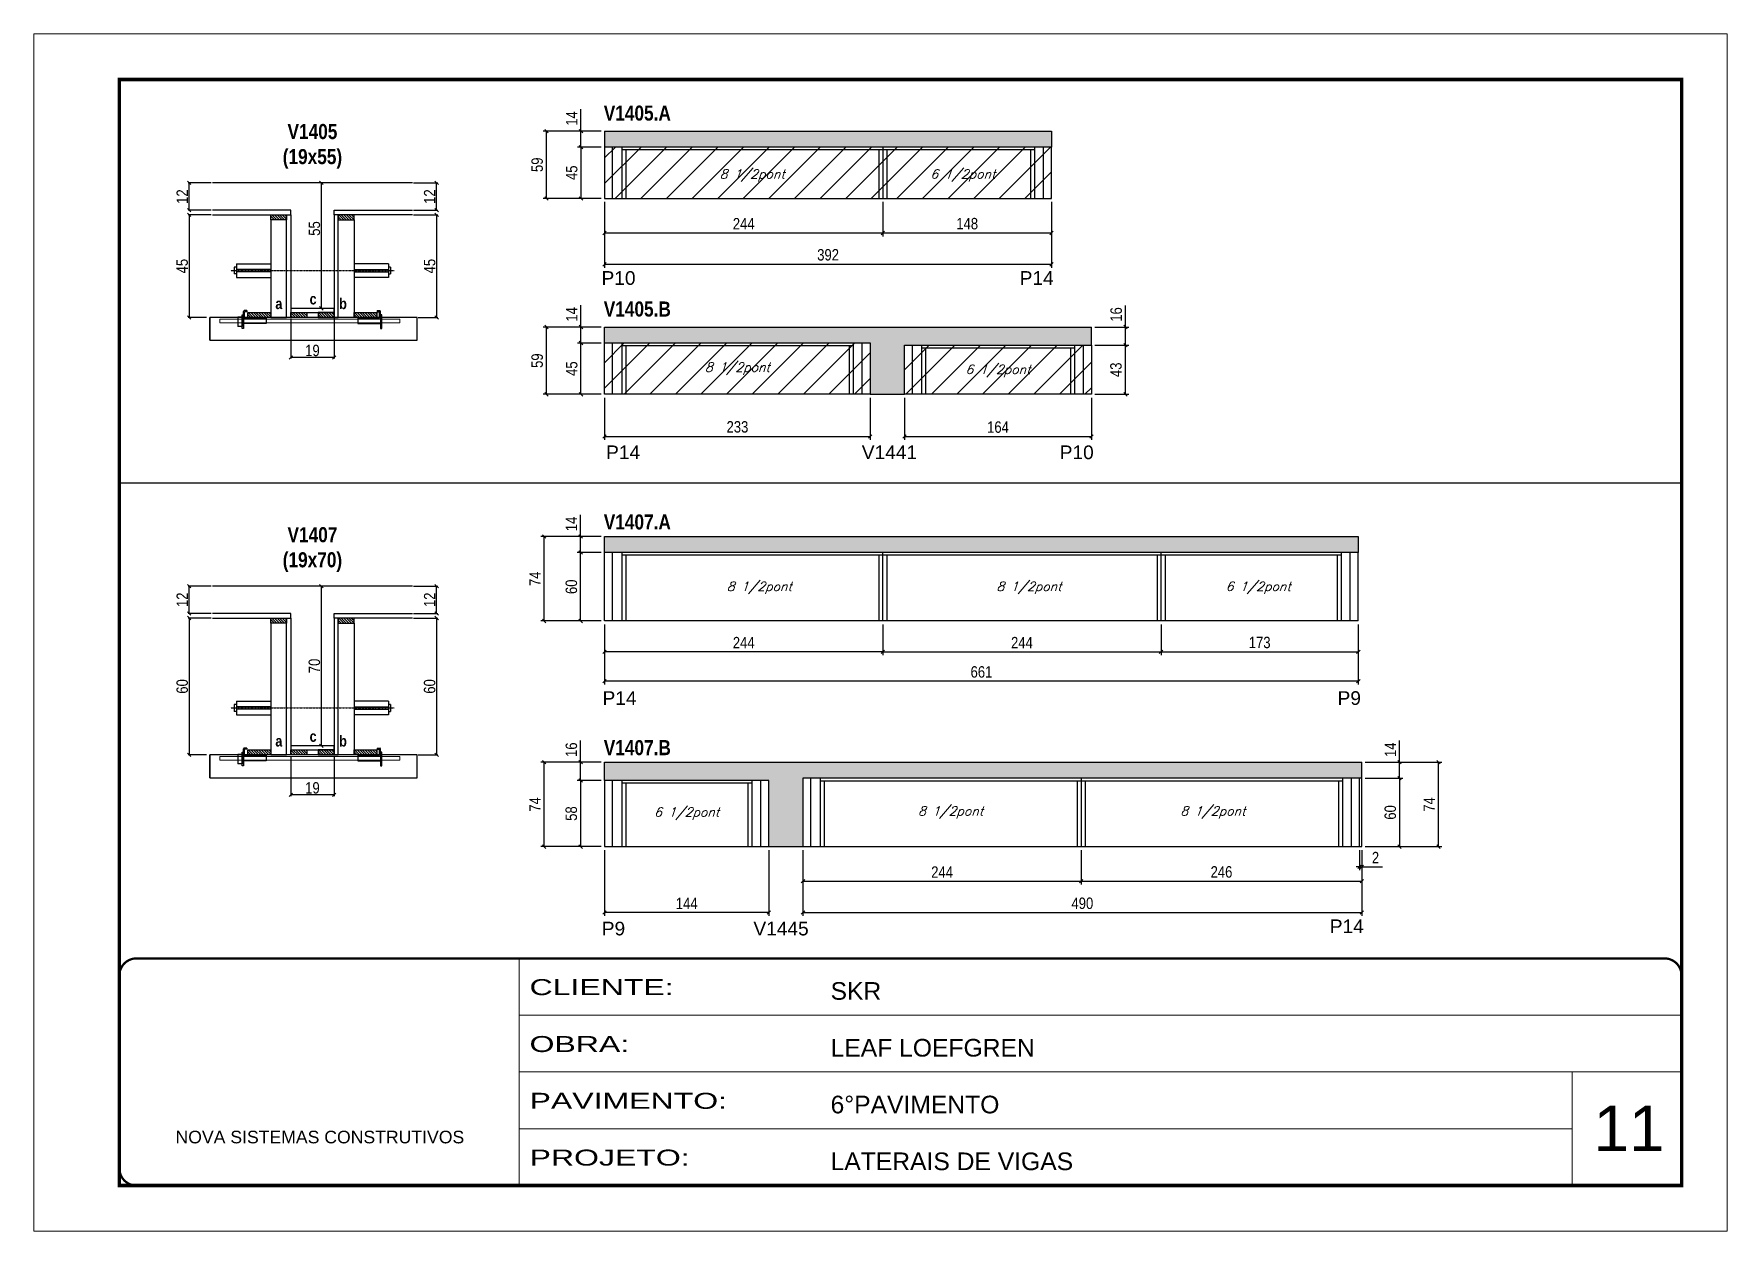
# Model space of a CAD drawing. Extents: x 3309 to 9563, y -2522 to 14608.
# Drawn here: x 6493 to 7978, y 11261 to 12311 of the extents above; entities that cross this region are included whole.
import ezdxf

# ---------------------------------------------------------------- set-up
doc = ezdxf.new("R2010")
doc.units = 0
for name, pattern in [('CONTINUO', [0]), ('DASHED', [0.75, 0.5, -0.25]), ('HIDDEN', [0.375, 0.25, -0.125])]:
    doc.linetypes.add(name, pattern=pattern)
for name, color, linetype in [('5', 5, 'Continuous'), ('barrote', 251, 'Continuous'), ('COTA', 241, 'Continuous'), ('detalhes', 4, 'Continuous'), ('NOMENCLATURA', 7, 'Continuous'), ('Painéis', 200, 'Continuous'), ('presilha', 1, 'Continuous'), ('SARR_2.2x10', 60, 'Continuous'), ('SARR_2.2x7', 40, 'Continuous'), ('SARR_3.5x7', 81, 'Continuous'), ('TENSOR', 3, 'Continuous'), ('texto', 7, 'Continuous')]:
    doc.layers.add(name, color=color, linetype=linetype)
for name, color, linetype, lineweight in [('CARIMBO', 255, 'Continuous', 9), ('CONCRETO', 251, 'Continuous', 25), ('Folhas', 255, 'Continuous', 9), ('Hachura', 251, 'Continuous', 9), ('SARRAFO DE PRESSAO', 251, 'DASHED', 9), ('SCO-___-LAJ', 2, 'Continuous', 0)]:
    doc.layers.add(name, color=color, linetype=linetype, lineweight=lineweight)
doc.styles.add('ARIAL', font='arial.ttf')
doc.styles.add('COTA TECNICA', font='techl___.ttf', dxfattribs={"height": 10})
doc.styles.add('COTA TECNICA 2X', font='techl___.ttf', dxfattribs={"height": 10})
doc.styles.add('Romans', font='romans.shx')
doc.styles.get("Standard").update_dxf_attribs({"font": 'arial.ttf'})
doc.styles.add('TECNICA', font='techb___.ttf', dxfattribs={"height": 10})
doc.styles.add('Tecnologia', font='')
doc.styles.get('Tecnologia').set_extended_font_data('Forgotten Futurist')
doc.dimstyles.new('PAINEL', dxfattribs={"dimtxt": 10, "dimasz": 3, "dimexe": 3, "dimexo": 3, "dimgap": 3, "dimtad": 1, "dimdec": 1, "dimzin": 12, "dimdsep": 46, "dimtxsty": 'COTA TECNICA', "dimblk1": 'OBLIQUE', "dimblk2": 'OBLIQUE', "dimsah": 1, "dimcen": 0.9, "dimclrd": 4, "dimclre": 4, "dimclrt": 240, "dimadec": 1, "dimazin": 3, "dimtfac": 1, "dimtdec": 1, "dimtmove": 0, "dimatfit": 3, "dimfxl": 1, "dimtolj": 1, "dimtzin": 12, "dimarcsym": 0})
doc.dimstyles.new('SECAO', dxfattribs={"dimscale": 0.333333, "dimtxt": 5, "dimasz": 9, "dimexe": 3, "dimexo": 3, "dimgap": 3, "dimtad": 1, "dimdec": 1, "dimlfac": 0.5, "dimzin": 12, "dimdsep": 46, "dimtxsty": 'COTA TECNICA 2X', "dimblk1": 'OBLIQUE', "dimblk2": 'OBLIQUE', "dimsah": 1, "dimcen": 0.9, "dimclrd": 4, "dimclre": 4, "dimclrt": 240, "dimadec": 1, "dimazin": 3, "dimtfac": 1, "dimtdec": 1, "dimtmove": 0, "dimatfit": 3, "dimfxl": 1, "dimtolj": 1, "dimtzin": 12, "dimarcsym": 0})
pattern_1 = [(135, (39953.6903, -111450.2027), (-1.122532015, -1.122532015), [])]
pattern_2 = [(135, (39953.6903, -111833.7995), (-1.122532015, -1.122532015), [])]

msp = doc.modelspace()

# ---------------------------------------------------------------- texts
at = {"layer": '5', "linetype": 'Continuous'}
for s, rotation, p in [('P10', 0.00004, (6990.72, 12090.61)), ('P14', 0.00004, (7357.42, 12090.61)), ('P14', 359.99996, (6994.73, 11937.73)), ('V1441', 359.99996, (7218.97, 11937.73)), ('P10', 359.99996, (7392.54, 11937.73)), ('P14', 0.00004, (6991.61, 11722.2)), ('P9', 0.00004, (7636.22, 11722.2)), ('P9', 0.00004, (6990.94, 11520.06, 0)), ('V1445', 0.00004, (7123.91, 11520.06, 0)), ('P14', 0.00004, (7629.42, 11522.06, 0))]:
    msp.add_text(s, height=12, rotation=rotation, dxfattribs=at).set_placement(p)
at = {"layer": 'CARIMBO', "style": 'ARIAL'}
msp.add_text('11', height=40, dxfattribs=at).set_placement((7860.73, 11330.85))
at = {"layer": 'detalhes', "style": 'TECNICA'}
for s, p in [('a', (6704.68, 12069.33)), ('c', (6734.7, 12073.44)), ('b', (6760.65, 12069.32)), ('a', (6704.68, 11685.73)), ('c', (6734.7, 11689.84)), ('b', (6760.65, 11685.72))]:
    msp.add_text(s, height=9.6, dxfattribs=at).set_placement(p)
at = {"layer": 'NOMENCLATURA', "style": 'TECNICA'}
for s, p in [('V1405.A', (6992.68, 12234.63)), ('V1405.B', (6992.68, 12062.8)), ('V1407.A', (6992.68, 11876.06)), ('V1407.B', (6992.68, 11678.13, 0))]:
    msp.add_text(s, height=13.2, dxfattribs=at).set_placement(p)
at = {"layer": 'NOMENCLATURA', "char_height": 13.2, "attachment_point": 2, "style": 'TECNICA'}
for s, insert in [('V1405\\P(19x55)', (6737.18, 12231.66)), ('V1407\\P(19x70)', (6737.18, 11878.07))]:
    msp.add_mtext_dynamic_manual_height_columns(s, width=300.2766, gutter_width=1, heights=[0], dxfattribs=dict(at, insert=insert))
at = {"layer": 'texto', "color": 2, "char_height": 8, "attachment_point": 5, "style": 'Romans'}
for s, insert in [('{\\Q19;\\C256;8 1/2pont}', (7122.9, 12186.44)), ('{\\Q19;\\C256;6 1/2pont}', (7307.65, 12186.44)), ('{\\Q19;\\C256;8 1/2pont}', (7109.9, 12017.11)), ('{\\Q19;\\C256;6 1/2pont}', (7338.4, 12015.11)), ('{\\Q19;\\C256;8 1/2pont}', (7129.15, 11824.82)), ('{\\Q19;\\C256;8 1/2pont}', (7365.65, 11824.82)), ('{\\Q19;\\C256;6 1/2pont}', (7566.65, 11824.82)), ('{\\Q19;\\C256;6 1/2pont}', (7065.4, 11626.89, 0)), ('{\\Q19;\\C256;8 1/2pont}', (7296.9, 11627.89, 0)), ('{\\Q19;\\C256;8 1/2pont}', (7526.9, 11627.89, 0))]:
    msp.add_mtext(s, dxfattribs=dict(at, insert=insert))

# ---------------------------------------------------------------- blocks, each defined once
blk = doc.blocks.new('9999999999')
at = {"color": 30, "linetype": 'CONTINUO'}
for p, q in [((98564.6, 34230.2), (98564.6, 34429.4)), ((98564.6, 34379.6), (99584, 34379.6)), ((98564.6, 34329.8), (99488, 34329.8)), ((99584, 34329.8), (99488, 34329.8)), ((99488, 34329.8), (99488, 34230.2)), ((98564.6, 34280), (99488, 34280))]:
    blk.add_line(p, q, dxfattribs=at)
at = {"color": 30, "linetype": 'CONTINUO', "const_width": 2}
blk.add_lwpolyline([(99584, 34230.2), (99584, 34414.4, 0.414214), (99569, 34429.4), (98229, 34429.4, 0.414214), (98214, 34414.4), (98214, 34245.2, 0.414214), (98229, 34230.2), (99584, 34230.2)], format="xyb", dxfattribs=at)
at = {"layer": 'Folhas'}
blk.add_lwpolyline([(98139, 34190.2), (99624, 34190.2), (99624, 35240.2), (98139, 35240.2)], close=True, dxfattribs=at)
at = {"layer": 'Folhas', "color": 30, "const_width": 3}
blk.add_lwpolyline([(98214, 34230.2), (99584, 34230.2), (99584, 35200.2), (98214, 35200.2)], close=True, dxfattribs=at)
at = {"color": 7, "linetype": 'Continuous', "ltscale": 5, "style": 'ARIAL'}
for s, height, p in [('SKR', 15.48, (98837.7, 34393.1)), ('LEAF LOEFGREN', 15.483, (98837.7, 34343.3)), ('6°PAVIMENTO', 15.483, (98837.7, 34293.5)), ('NOVA SISTEMAS CONSTRUTIVOS', 11.059, (98263.2, 34267.2)), ('LATERAIS DE VIGAS', 15.483, (98837.7, 34243.7))]:
    blk.add_text(s, height=height, dxfattribs=at).set_placement(p)
at = {"layer": 'Folhas', "color": 7, "style": 'Tecnologia', "width": 1.5}
for s, p in [('CLIENTE:', (98573.7, 34397.2)), ('OBRA:', (98573.7, 34347.3)), ('PAVIMENTO:', (98573.7, 34297.5)), ('PROJETO:', (98573.7, 34247.7))]:
    blk.add_text(s, height=14, dxfattribs=at).set_placement(p)
blk = doc.blocks.new('_Oblique')
at = {"color": 0, "linetype": 'ByBlock', "lineweight": -2}
blk.add_line((-0.5, -0.5), (0.5, 0.5), dxfattribs=at)
blk = doc.blocks.new('*D1758')
at = {"layer": 'COTA', "color": 4, "lineweight": -2, "transparency": 16777216}
for p, q in [((6718.2, 12061), (6718.2, 12025.9)), ((6756.2, 12061), (6756.2, 12025.9)), ((6756.2, 12026.9), (6718.2, 12026.9))]:
    blk.add_line(p, q, dxfattribs=at)
at = {"layer": 'Defpoints', "color": 0, "transparency": 16777216}
for p in [(6718.2, 12062), (6756.2, 12062), (6718.2, 12026.9)]:
    blk.add_point(p, dxfattribs=at)
at = {"layer": 'COTA', "color": 4, "lineweight": -2, "transparency": 16777216, "xscale": 3, "yscale": 3, "zscale": 3, "rotation": 180}
blk.add_blockref('_Oblique', (6718.2, 12026.9), dxfattribs=at)
at = {"layer": 'COTA', "color": 4, "lineweight": -2, "transparency": 16777216, "xscale": 3, "yscale": 3, "zscale": 3}
blk.add_blockref('_Oblique', (6756.2, 12026.9), dxfattribs=at)
at = {"layer": 'COTA', "color": 240, "transparency": 16777216, "insert": (6737.2, 12033), "char_height": 10, "attachment_point": 5, "style": 'COTA TECNICA 2X'}
blk.add_mtext('\\A1;19', dxfattribs=at)
blk = doc.blocks.new('PRESILHA METÁLICA 1')
at = {"layer": 'presilha'}
for p, q in [((0, 13), (6, 13)), ((0, 13), (0, 0)), ((6, 0), (0, 0)), ((6, 15.5), (7.5, 15.5)), ((6, -2.5), (6, 15.5)), ((6, 13), (6, 0)), ((7.5, 10.6), (7.5, 19.9)), ((7.5, 15.5), (7.5, -2.5)), ((37.5, 4.1), (7.5, 4.1)), ((12, 21), (8.6, 21)), ((9, 11.6), (9, 18.9)), ((12, 19.5), (9.6, 19.5)), ((37.5, 11), (9.6, 11)), ((12, 21), (12, 19.5)), ((37.5, 11), (37.5, 4.1)), ((7.5, -2.5), (6, -2.5))]:
    blk.add_line(p, q, dxfattribs=at)
for centre, radius, start, end in [((8.6, 19.9), 1.14, 90, 180), ((9.6, 18.9), 0.57, 90, 180), ((9.6, 11.6), 0.57, 180, 270)]:
    blk.add_arc(centre, radius, start, end, dxfattribs=at)
blk = doc.blocks.new('PRESILHA METÁLICA 2')
at = {"layer": 'presilha'}
for p, q in [((-5.2, 23.5), (-5.2, 22)), ((-5.2, 23.5), (-1.9, 23.5)), ((-0.8, 14.6), (-0.8, 22.4)), ((-30.8, 13.5), (-30.8, 6.6)), ((-30.8, 13.5), (-2.8, 13.5)), ((-30.8, 6.6), (-0.8, 6.6)), ((-5.2, 22), (-2.8, 22)), ((-2.2, 14.1), (-2.2, 21.4)), ((0.8, 18), (-0.8, 18)), ((-0.8, 18), (-0.8, 0)), ((-0.8, 0), (0.8, 0)), ((0.8, 0), (0.8, 18))]:
    blk.add_line(p, q, dxfattribs=at)
for centre, radius, start, end in [((-1.9, 22.4), 1.14, 0, 90), ((-2.8, 21.4), 0.57, 0, 90), ((-2.8, 14.1), 0.57, 270, 0)]:
    blk.add_arc(centre, radius, start, end, dxfattribs=at)
blk = doc.blocks.new('*D1759')
at = {"layer": 'COTA', "color": 4, "lineweight": -2, "transparency": 16777216}
for p, q in [((6648.5, 12152), (6628.1, 12152)), ((6629.1, 12152), (6629.1, 12062)), ((6644.3, 12062), (6628.1, 12062))]:
    blk.add_line(p, q, dxfattribs=at)
at = {"layer": 'Defpoints', "color": 0, "transparency": 16777216}
for p in [(6649.5, 12152), (6629.1, 12062), (6645.3, 12062)]:
    blk.add_point(p, dxfattribs=at)
at = {"layer": 'COTA', "color": 4, "lineweight": -2, "transparency": 16777216, "xscale": 3, "yscale": 3, "zscale": 3}
for p, rotation in [((6629.1, 12152), 90), ((6629.1, 12062), 270)]:
    blk.add_blockref('_Oblique', p, dxfattribs=dict(at, rotation=rotation))
at = {"layer": 'COTA', "color": 240, "transparency": 16777216, "insert": (6623, 12107), "char_height": 10, "attachment_point": 5, "rotation": 90, "style": 'COTA TECNICA 2X'}
blk.add_mtext('\\A1;45', dxfattribs=at)
blk = doc.blocks.new('*D1760')
at = {"layer": 'COTA', "color": 4, "lineweight": -2, "transparency": 16777216}
for p, q in [((6825.9, 12152), (6847.1, 12152)), ((6846.1, 12152), (6846.1, 12062)), ((6830, 12062), (6847.1, 12062))]:
    blk.add_line(p, q, dxfattribs=at)
at = {"layer": 'Defpoints', "color": 0, "transparency": 16777216}
for p in [(6824.9, 12152), (6829, 12062), (6846.1, 12062)]:
    blk.add_point(p, dxfattribs=at)
at = {"layer": 'COTA', "color": 4, "lineweight": -2, "transparency": 16777216, "xscale": 3, "yscale": 3, "zscale": 3}
for p, rotation in [((6846.1, 12152), 90), ((6846.1, 12062), 270)]:
    blk.add_blockref('_Oblique', p, dxfattribs=dict(at, rotation=rotation))
at = {"layer": 'COTA', "color": 240, "transparency": 16777216, "insert": (6840, 12107), "char_height": 10, "attachment_point": 5, "rotation": 90, "style": 'COTA TECNICA 2X'}
blk.add_mtext('\\A1;45', dxfattribs=at)
blk = doc.blocks.new('*D1761')
at = {"layer": 'COTA', "color": 4, "lineweight": -2, "transparency": 16777216}
for p, q in [((6755.2, 12180), (6744, 12180)), ((6745, 12070), (6745, 12180)), ((6755.2, 12070), (6744, 12070))]:
    blk.add_line(p, q, dxfattribs=at)
at = {"layer": 'Defpoints', "color": 0, "transparency": 16777216}
for p in [(6745, 12180), (6756.2, 12180), (6756.2, 12070)]:
    blk.add_point(p, dxfattribs=at)
at = {"layer": 'COTA', "color": 4, "lineweight": -2, "transparency": 16777216, "xscale": 3, "yscale": 3, "zscale": 3}
for p, rotation in [((6745, 12180), 90), ((6745, 12070), 270)]:
    blk.add_blockref('_Oblique', p, dxfattribs=dict(at, rotation=rotation))
at = {"layer": 'COTA', "color": 240, "transparency": 16777216, "insert": (6738.9, 12140), "char_height": 10, "attachment_point": 5, "rotation": 90, "style": 'COTA TECNICA 2X'}
blk.add_mtext('\\A1;55', dxfattribs=at)
blk = doc.blocks.new('*D1762')
at = {"layer": 'COTA', "color": 4, "lineweight": -2, "transparency": 16777216}
for p, q in [((6825.9, 12180), (6847.1, 12180)), ((6846.1, 12156), (6846.1, 12180)), ((6825.9, 12156), (6847.1, 12156))]:
    blk.add_line(p, q, dxfattribs=at)
at = {"layer": 'Defpoints', "color": 0, "transparency": 16777216}
for p in [(6824.9, 12180), (6846.1, 12180), (6824.9, 12156)]:
    blk.add_point(p, dxfattribs=at)
at = {"layer": 'COTA', "color": 4, "lineweight": -2, "transparency": 16777216, "xscale": 3, "yscale": 3, "zscale": 3}
for p, rotation in [((6846.1, 12180), 90), ((6846.1, 12156), 270)]:
    blk.add_blockref('_Oblique', p, dxfattribs=dict(at, rotation=rotation))
at = {"layer": 'COTA', "color": 240, "transparency": 16777216, "insert": (6840, 12168), "char_height": 10, "attachment_point": 5, "rotation": 90, "style": 'COTA TECNICA 2X'}
blk.add_mtext('\\A1;12', dxfattribs=at)
blk = doc.blocks.new('*D1763')
at = {"layer": 'COTA', "color": 4, "lineweight": -2, "transparency": 16777216}
for p, q in [((6648.5, 12180), (6628.1, 12180)), ((6629.1, 12156), (6629.1, 12180)), ((6648.5, 12156), (6628.1, 12156))]:
    blk.add_line(p, q, dxfattribs=at)
at = {"layer": 'Defpoints', "color": 0, "transparency": 16777216}
for p in [(6629.1, 12180), (6649.5, 12180), (6649.5, 12156)]:
    blk.add_point(p, dxfattribs=at)
at = {"layer": 'COTA', "color": 4, "lineweight": -2, "transparency": 16777216, "xscale": 3, "yscale": 3, "zscale": 3}
for p, rotation in [((6629.1, 12180), 90), ((6629.1, 12156), 270)]:
    blk.add_blockref('_Oblique', p, dxfattribs=dict(at, rotation=rotation))
at = {"layer": 'COTA', "color": 240, "transparency": 16777216, "insert": (6623, 12168), "char_height": 10, "attachment_point": 5, "rotation": 90, "style": 'COTA TECNICA 2X'}
blk.add_mtext('\\A1;12', dxfattribs=at)
blk = doc.blocks.new('*D1764')
at = {"layer": 'COTA', "color": 4, "lineweight": -2, "transparency": 16777216}
for p, q in [((6993.4, 12163.4), (6993.4, 12105.6)), ((7385.4, 12163.4), (7385.4, 12105.6)), ((6993.4, 12108.6), (7385.4, 12108.6))]:
    blk.add_line(p, q, dxfattribs=at)
at = {"layer": 'Defpoints', "color": 0, "transparency": 16777216}
for p in [(6993.4, 12166.4), (7385.4, 12166.4), (7385.4, 12108.6)]:
    blk.add_point(p, dxfattribs=at)
at = {"layer": 'COTA', "color": 4, "lineweight": -2, "transparency": 16777216, "xscale": 3, "yscale": 3, "zscale": 3, "rotation": 180}
blk.add_blockref('_Oblique', (6993.4, 12108.6), dxfattribs=at)
at = {"layer": 'COTA', "color": 4, "lineweight": -2, "transparency": 16777216, "xscale": 3, "yscale": 3, "zscale": 3}
blk.add_blockref('_Oblique', (7385.4, 12108.6), dxfattribs=at)
at = {"layer": 'COTA', "color": 240, "transparency": 16777216, "insert": (7189.4, 12116.9), "char_height": 10, "attachment_point": 5, "style": 'COTA TECNICA'}
blk.add_mtext('\\A1;392', dxfattribs=at)
blk = doc.blocks.new('*D1765')
at = {"layer": 'COTA', "color": 4, "lineweight": -2, "transparency": 16777216}
for p, q in [((6993.4, 12163.4), (6993.4, 12133.1)), ((7237.4, 12163.4), (7237.4, 12133.1)), ((6993.4, 12136.1), (7237.4, 12136.1))]:
    blk.add_line(p, q, dxfattribs=at)
at = {"layer": 'Defpoints', "color": 0, "transparency": 16777216}
for p in [(6993.4, 12166.4), (7237.4, 12166.4), (7237.4, 12136.1)]:
    blk.add_point(p, dxfattribs=at)
at = {"layer": 'COTA', "color": 4, "lineweight": -2, "transparency": 16777216, "xscale": 3, "yscale": 3, "zscale": 3, "rotation": 180}
blk.add_blockref('_Oblique', (6993.4, 12136.1), dxfattribs=at)
at = {"layer": 'COTA', "color": 4, "lineweight": -2, "transparency": 16777216, "xscale": 3, "yscale": 3, "zscale": 3}
blk.add_blockref('_Oblique', (7237.4, 12136.1), dxfattribs=at)
at = {"layer": 'COTA', "color": 240, "transparency": 16777216, "insert": (7115.4, 12144.2), "char_height": 10, "attachment_point": 5, "style": 'COTA TECNICA'}
blk.add_mtext('\\A1;244', dxfattribs=at)
blk = doc.blocks.new('*D1766')
at = {"layer": 'COTA', "color": 4, "lineweight": -2, "transparency": 16777216}
for p, q in [((7237.4, 12163.4), (7237.4, 12133.1)), ((7385.4, 12163.4), (7385.4, 12133.1)), ((7237.4, 12136.1), (7385.4, 12136.1))]:
    blk.add_line(p, q, dxfattribs=at)
at = {"layer": 'Defpoints', "color": 0, "transparency": 16777216}
for p in [(7237.4, 12166.4), (7385.4, 12166.4), (7385.4, 12136.1)]:
    blk.add_point(p, dxfattribs=at)
at = {"layer": 'COTA', "color": 4, "lineweight": -2, "transparency": 16777216, "xscale": 3, "yscale": 3, "zscale": 3, "rotation": 180}
blk.add_blockref('_Oblique', (7237.4, 12136.1), dxfattribs=at)
at = {"layer": 'COTA', "color": 4, "lineweight": -2, "transparency": 16777216, "xscale": 3, "yscale": 3, "zscale": 3}
blk.add_blockref('_Oblique', (7385.4, 12136.1), dxfattribs=at)
at = {"layer": 'COTA', "color": 240, "transparency": 16777216, "insert": (7311.4, 12144.2), "char_height": 10, "attachment_point": 5, "style": 'COTA TECNICA'}
blk.add_mtext('\\A1;148', dxfattribs=at)
blk = doc.blocks.new('*D1767')
at = {"layer": 'COTA', "color": 4, "lineweight": -2, "transparency": 16777216}
for p, q in [((6972.7, 12225.4), (6972.7, 12244.6)), ((6990.4, 12225.4), (6969.7, 12225.4)), ((6972.7, 12211.4), (6972.7, 12225.4)), ((6990.4, 12211.4), (6969.7, 12211.4))]:
    blk.add_line(p, q, dxfattribs=at)
at = {"layer": 'Defpoints', "color": 0, "transparency": 16777216}
for p in [(6972.7, 12225.4), (6993.4, 12225.4), (6993.4, 12211.4)]:
    blk.add_point(p, dxfattribs=at)
at = {"layer": 'COTA', "color": 4, "lineweight": -2, "transparency": 16777216, "xscale": 3, "yscale": 3, "zscale": 3}
for p, rotation in [((6972.7, 12225.4), 90), ((6972.7, 12211.4), 270)]:
    blk.add_blockref('_Oblique', p, dxfattribs=dict(at, rotation=rotation))
at = {"layer": 'COTA', "color": 240, "transparency": 16777216, "insert": (6964.6, 12236.5), "char_height": 10, "attachment_point": 5, "rotation": 90, "style": 'COTA TECNICA'}
blk.add_mtext('\\A1;14', dxfattribs=at)
blk = doc.blocks.new('*D1768')
at = {"layer": 'COTA', "color": 4, "lineweight": -2, "transparency": 16777216}
for p, q in [((6990.4, 12211.4), (6969.7, 12211.4)), ((6972.7, 12211.4), (6972.7, 12166.4)), ((6990.4, 12166.4), (6969.7, 12166.4))]:
    blk.add_line(p, q, dxfattribs=at)
at = {"layer": 'Defpoints', "color": 0, "transparency": 16777216}
for p in [(6993.4, 12211.4), (6972.7, 12166.4), (6993.4, 12166.4)]:
    blk.add_point(p, dxfattribs=at)
at = {"layer": 'COTA', "color": 4, "lineweight": -2, "transparency": 16777216, "xscale": 3, "yscale": 3, "zscale": 3}
for p, rotation in [((6972.7, 12211.4), 90), ((6972.7, 12166.4), 270)]:
    blk.add_blockref('_Oblique', p, dxfattribs=dict(at, rotation=rotation))
at = {"layer": 'COTA', "color": 240, "transparency": 16777216, "insert": (6964.6, 12188.9), "char_height": 10, "attachment_point": 5, "rotation": 90, "style": 'COTA TECNICA'}
blk.add_mtext('\\A1;45', dxfattribs=at)
blk = doc.blocks.new('*D1769')
at = {"layer": 'COTA', "color": 4, "lineweight": -2, "transparency": 16777216}
for p, q in [((6990.4, 12225.4), (6939.5, 12225.4)), ((6942.5, 12166.4), (6942.5, 12225.4)), ((6990.4, 12166.4), (6939.5, 12166.4))]:
    blk.add_line(p, q, dxfattribs=at)
at = {"layer": 'Defpoints', "color": 0, "transparency": 16777216}
for p in [(6942.5, 12225.4), (6993.4, 12225.4), (6993.4, 12166.4)]:
    blk.add_point(p, dxfattribs=at)
at = {"layer": 'COTA', "color": 4, "lineweight": -2, "transparency": 16777216, "xscale": 3, "yscale": 3, "zscale": 3}
for p, rotation in [((6942.5, 12225.4), 90), ((6942.5, 12166.4), 270)]:
    blk.add_blockref('_Oblique', p, dxfattribs=dict(at, rotation=rotation))
at = {"layer": 'COTA', "color": 240, "transparency": 16777216, "insert": (6934.3, 12195.9), "char_height": 10, "attachment_point": 5, "rotation": 90, "style": 'COTA TECNICA'}
blk.add_mtext('\\A1;59', dxfattribs=at)
blk = doc.blocks.new('*D1770')
at = {"layer": 'COTA', "color": 4, "lineweight": -2, "transparency": 16777216}
for p, q in [((6990.4, 12039.6), (6969.7, 12039.6)), ((6972.7, 11994.6), (6972.7, 12039.6)), ((6990.4, 11994.6), (6969.7, 11994.6))]:
    blk.add_line(p, q, dxfattribs=at)
at = {"layer": 'Defpoints', "color": 0, "transparency": 16777216}
for p in [(6972.7, 12039.6), (6993.4, 12039.6), (6993.4, 11994.6)]:
    blk.add_point(p, dxfattribs=at)
at = {"layer": 'COTA', "color": 4, "lineweight": -2, "transparency": 16777216, "xscale": 3, "yscale": 3, "zscale": 3}
for p, rotation in [((6972.7, 12039.6), 90), ((6972.7, 11994.6), 270)]:
    blk.add_blockref('_Oblique', p, dxfattribs=dict(at, rotation=rotation))
at = {"layer": 'COTA', "color": 240, "transparency": 16777216, "insert": (6964.6, 12017.1), "char_height": 10, "attachment_point": 5, "rotation": 90, "style": 'COTA TECNICA'}
blk.add_mtext('\\A1;45', dxfattribs=at)
blk = doc.blocks.new('*D1771')
at = {"layer": 'COTA', "color": 4, "lineweight": -2, "transparency": 16777216}
for p, q in [((6993.4, 11991.6), (6993.4, 11954.7)), ((7226.4, 11991.6), (7226.4, 11954.7)), ((6993.4, 11957.7), (7226.4, 11957.7))]:
    blk.add_line(p, q, dxfattribs=at)
at = {"layer": 'Defpoints', "color": 0, "transparency": 16777216}
for p in [(6993.4, 11994.6), (7226.4, 11994.6), (7226.4, 11957.7)]:
    blk.add_point(p, dxfattribs=at)
at = {"layer": 'COTA', "color": 4, "lineweight": -2, "transparency": 16777216, "xscale": 3, "yscale": 3, "zscale": 3, "rotation": 180}
blk.add_blockref('_Oblique', (6993.4, 11957.7), dxfattribs=at)
at = {"layer": 'COTA', "color": 4, "lineweight": -2, "transparency": 16777216, "xscale": 3, "yscale": 3, "zscale": 3}
blk.add_blockref('_Oblique', (7226.4, 11957.7), dxfattribs=at)
at = {"layer": 'COTA', "color": 240, "transparency": 16777216, "insert": (7109.9, 11966), "char_height": 10, "attachment_point": 5, "style": 'COTA TECNICA'}
blk.add_mtext('\\A1;233', dxfattribs=at)
blk = doc.blocks.new('*D1772')
at = {"layer": 'COTA', "color": 4, "lineweight": -2, "transparency": 16777216}
for p, q in [((6972.7, 12053.6), (6972.7, 12072.7)), ((6990.4, 12053.6), (6969.7, 12053.6)), ((6972.7, 12039.6), (6972.7, 12053.6)), ((6990.4, 12039.6), (6969.7, 12039.6))]:
    blk.add_line(p, q, dxfattribs=at)
at = {"layer": 'Defpoints', "color": 0, "transparency": 16777216}
for p in [(6972.7, 12053.6), (6993.4, 12053.6), (6993.4, 12039.6)]:
    blk.add_point(p, dxfattribs=at)
at = {"layer": 'COTA', "color": 4, "lineweight": -2, "transparency": 16777216, "xscale": 3, "yscale": 3, "zscale": 3}
for p, rotation in [((6972.7, 12053.6), 90), ((6972.7, 12039.6), 270)]:
    blk.add_blockref('_Oblique', p, dxfattribs=dict(at, rotation=rotation))
at = {"layer": 'COTA', "color": 240, "transparency": 16777216, "insert": (6964.6, 12064.7), "char_height": 10, "attachment_point": 5, "rotation": 90, "style": 'COTA TECNICA'}
blk.add_mtext('\\A1;14', dxfattribs=at)
blk = doc.blocks.new('*D1773')
at = {"layer": 'COTA', "color": 4, "lineweight": -2, "transparency": 16777216}
for p, q in [((6990.4, 12053.6), (6939.5, 12053.6)), ((6942.5, 11994.6), (6942.5, 12053.6)), ((6990.4, 11994.6), (6939.5, 11994.6))]:
    blk.add_line(p, q, dxfattribs=at)
at = {"layer": 'Defpoints', "color": 0, "transparency": 16777216}
for p in [(6942.5, 12053.6), (6993.4, 12053.6), (6993.4, 11994.6)]:
    blk.add_point(p, dxfattribs=at)
at = {"layer": 'COTA', "color": 4, "lineweight": -2, "transparency": 16777216, "xscale": 3, "yscale": 3, "zscale": 3}
for p, rotation in [((6942.5, 12053.6), 90), ((6942.5, 11994.6), 270)]:
    blk.add_blockref('_Oblique', p, dxfattribs=dict(at, rotation=rotation))
at = {"layer": 'COTA', "color": 240, "transparency": 16777216, "insert": (6934.3, 12024.1), "char_height": 10, "attachment_point": 5, "rotation": 90, "style": 'COTA TECNICA'}
blk.add_mtext('\\A1;59', dxfattribs=at)
blk = doc.blocks.new('*D1774')
at = {"layer": 'COTA', "color": 4, "lineweight": -2, "transparency": 16777216}
for p, q in [((7256.4, 11991.6), (7256.4, 11954.7)), ((7420.4, 11991.6), (7420.4, 11954.7)), ((7256.4, 11957.7), (7420.4, 11957.7))]:
    blk.add_line(p, q, dxfattribs=at)
at = {"layer": 'Defpoints', "color": 0, "transparency": 16777216}
for p in [(7256.4, 11994.6), (7420.4, 11994.6), (7420.4, 11957.7)]:
    blk.add_point(p, dxfattribs=at)
at = {"layer": 'COTA', "color": 4, "lineweight": -2, "transparency": 16777216, "xscale": 3, "yscale": 3, "zscale": 3, "rotation": 180}
blk.add_blockref('_Oblique', (7256.4, 11957.7), dxfattribs=at)
at = {"layer": 'COTA', "color": 4, "lineweight": -2, "transparency": 16777216, "xscale": 3, "yscale": 3, "zscale": 3}
blk.add_blockref('_Oblique', (7420.4, 11957.7), dxfattribs=at)
at = {"layer": 'COTA', "color": 240, "transparency": 16777216, "insert": (7338.4, 11965.8), "char_height": 10, "attachment_point": 5, "style": 'COTA TECNICA'}
blk.add_mtext('\\A1;164', dxfattribs=at)
blk = doc.blocks.new('*D1775')
at = {"layer": 'COTA', "color": 4, "lineweight": -2, "transparency": 16777216}
for p, q in [((7423.4, 12037.6), (7453.2, 12037.6)), ((7450.2, 11994.6), (7450.2, 12037.6)), ((7423.4, 11994.6), (7453.2, 11994.6))]:
    blk.add_line(p, q, dxfattribs=at)
at = {"layer": 'Defpoints', "color": 0, "transparency": 16777216}
for p in [(7420.4, 12037.6), (7450.2, 12037.6), (7420.4, 11994.6)]:
    blk.add_point(p, dxfattribs=at)
at = {"layer": 'COTA', "color": 4, "lineweight": -2, "transparency": 16777216, "xscale": 3, "yscale": 3, "zscale": 3}
for p, rotation in [((7450.2, 12037.6), 90), ((7450.2, 11994.6), 270)]:
    blk.add_blockref('_Oblique', p, dxfattribs=dict(at, rotation=rotation))
at = {"layer": 'COTA', "color": 240, "transparency": 16777216, "insert": (7441.9, 12016.1), "char_height": 10, "attachment_point": 5, "rotation": 90, "style": 'COTA TECNICA'}
blk.add_mtext('\\A1;43', dxfattribs=at)
blk = doc.blocks.new('*D1776')
at = {"layer": 'COTA', "color": 4, "lineweight": -2, "transparency": 16777216}
for p, q in [((7450.2, 12053.6), (7450.2, 12072.6)), ((7423.4, 12053.6), (7453.2, 12053.6)), ((7450.2, 12037.6), (7450.2, 12053.6)), ((7423.4, 12037.6), (7453.2, 12037.6))]:
    blk.add_line(p, q, dxfattribs=at)
at = {"layer": 'Defpoints', "color": 0, "transparency": 16777216}
for p in [(7420.4, 12053.6), (7450.2, 12053.6), (7420.4, 12037.6)]:
    blk.add_point(p, dxfattribs=at)
at = {"layer": 'COTA', "color": 4, "lineweight": -2, "transparency": 16777216, "xscale": 3, "yscale": 3, "zscale": 3}
for p, rotation in [((7450.2, 12053.6), 90), ((7450.2, 12037.6), 270)]:
    blk.add_blockref('_Oblique', p, dxfattribs=dict(at, rotation=rotation))
at = {"layer": 'COTA', "color": 240, "transparency": 16777216, "insert": (7442.1, 12064.6), "char_height": 10, "attachment_point": 5, "rotation": 90, "style": 'COTA TECNICA'}
blk.add_mtext('\\A1;16', dxfattribs=at)
blk = doc.blocks.new('*D1832')
at = {"layer": 'COTA', "color": 4, "lineweight": -2, "transparency": 16777216}
for p, q in [((6718.2, 11677.4), (6718.2, 11642.3)), ((6756.2, 11677.4), (6756.2, 11642.3)), ((6756.2, 11643.3), (6718.2, 11643.3))]:
    blk.add_line(p, q, dxfattribs=at)
at = {"layer": 'Defpoints', "color": 0, "transparency": 16777216}
for p in [(6718.2, 11678.4), (6756.2, 11678.4), (6718.2, 11643.3)]:
    blk.add_point(p, dxfattribs=at)
at = {"layer": 'COTA', "color": 4, "lineweight": -2, "transparency": 16777216, "xscale": 3, "yscale": 3, "zscale": 3, "rotation": 180}
blk.add_blockref('_Oblique', (6718.2, 11643.3), dxfattribs=at)
at = {"layer": 'COTA', "color": 4, "lineweight": -2, "transparency": 16777216, "xscale": 3, "yscale": 3, "zscale": 3}
blk.add_blockref('_Oblique', (6756.2, 11643.3), dxfattribs=at)
at = {"layer": 'COTA', "color": 240, "transparency": 16777216, "insert": (6737.2, 11649.4), "char_height": 10, "attachment_point": 5, "style": 'COTA TECNICA 2X'}
blk.add_mtext('\\A1;19', dxfattribs=at)
blk = doc.blocks.new('*D1833')
at = {"layer": 'COTA', "color": 4, "lineweight": -2, "transparency": 16777216}
for p, q in [((6648.5, 11798.4), (6628.1, 11798.4)), ((6629.1, 11798.4), (6629.1, 11678.4)), ((6644.3, 11678.4), (6628.1, 11678.4))]:
    blk.add_line(p, q, dxfattribs=at)
at = {"layer": 'Defpoints', "color": 0, "transparency": 16777216}
for p in [(6649.5, 11798.4), (6629.1, 11678.4), (6645.3, 11678.4)]:
    blk.add_point(p, dxfattribs=at)
at = {"layer": 'COTA', "color": 4, "lineweight": -2, "transparency": 16777216, "xscale": 3, "yscale": 3, "zscale": 3}
for p, rotation in [((6629.1, 11798.4), 90), ((6629.1, 11678.4), 270)]:
    blk.add_blockref('_Oblique', p, dxfattribs=dict(at, rotation=rotation))
at = {"layer": 'COTA', "color": 240, "transparency": 16777216, "insert": (6623, 11738.4), "char_height": 10, "attachment_point": 5, "rotation": 90, "style": 'COTA TECNICA 2X'}
blk.add_mtext('\\A1;60', dxfattribs=at)
blk = doc.blocks.new('*D1834')
at = {"layer": 'COTA', "color": 4, "lineweight": -2, "transparency": 16777216}
for p, q in [((6825.9, 11798.4), (6847.1, 11798.4)), ((6846.1, 11798.4), (6846.1, 11678.4)), ((6830, 11678.4), (6847.1, 11678.4))]:
    blk.add_line(p, q, dxfattribs=at)
at = {"layer": 'Defpoints', "color": 0, "transparency": 16777216}
for p in [(6824.9, 11798.4), (6829, 11678.4), (6846.1, 11678.4)]:
    blk.add_point(p, dxfattribs=at)
at = {"layer": 'COTA', "color": 4, "lineweight": -2, "transparency": 16777216, "xscale": 3, "yscale": 3, "zscale": 3}
for p, rotation in [((6846.1, 11798.4), 90), ((6846.1, 11678.4), 270)]:
    blk.add_blockref('_Oblique', p, dxfattribs=dict(at, rotation=rotation))
at = {"layer": 'COTA', "color": 240, "transparency": 16777216, "insert": (6840, 11738.4), "char_height": 10, "attachment_point": 5, "rotation": 90, "style": 'COTA TECNICA 2X'}
blk.add_mtext('\\A1;60', dxfattribs=at)
blk = doc.blocks.new('*D1835')
at = {"layer": 'COTA', "color": 4, "lineweight": -2, "transparency": 16777216}
for p, q in [((6755.2, 11826.4), (6744, 11826.4)), ((6745, 11686.4), (6745, 11826.4)), ((6755.2, 11686.4), (6744, 11686.4))]:
    blk.add_line(p, q, dxfattribs=at)
at = {"layer": 'Defpoints', "color": 0, "transparency": 16777216}
for p in [(6745, 11826.4), (6756.2, 11826.4), (6756.2, 11686.4)]:
    blk.add_point(p, dxfattribs=at)
at = {"layer": 'COTA', "color": 4, "lineweight": -2, "transparency": 16777216, "xscale": 3, "yscale": 3, "zscale": 3}
for p, rotation in [((6745, 11826.4), 90), ((6745, 11686.4), 270)]:
    blk.add_blockref('_Oblique', p, dxfattribs=dict(at, rotation=rotation))
at = {"layer": 'COTA', "color": 240, "transparency": 16777216, "insert": (6738.9, 11756.4), "char_height": 10, "attachment_point": 5, "rotation": 90, "style": 'COTA TECNICA 2X'}
blk.add_mtext('\\A1;70', dxfattribs=at)
blk = doc.blocks.new('*D1836')
at = {"layer": 'COTA', "color": 4, "lineweight": -2, "transparency": 16777216}
for p, q in [((6825.9, 11826.4), (6847.1, 11826.4)), ((6846.1, 11802.4), (6846.1, 11826.4)), ((6825.9, 11802.4), (6847.1, 11802.4))]:
    blk.add_line(p, q, dxfattribs=at)
at = {"layer": 'Defpoints', "color": 0, "transparency": 16777216}
for p in [(6824.9, 11826.4), (6846.1, 11826.4), (6824.9, 11802.4)]:
    blk.add_point(p, dxfattribs=at)
at = {"layer": 'COTA', "color": 4, "lineweight": -2, "transparency": 16777216, "xscale": 3, "yscale": 3, "zscale": 3}
for p, rotation in [((6846.1, 11826.4), 90), ((6846.1, 11802.4), 270)]:
    blk.add_blockref('_Oblique', p, dxfattribs=dict(at, rotation=rotation))
at = {"layer": 'COTA', "color": 240, "transparency": 16777216, "insert": (6840, 11814.4), "char_height": 10, "attachment_point": 5, "rotation": 90, "style": 'COTA TECNICA 2X'}
blk.add_mtext('\\A1;12', dxfattribs=at)
blk = doc.blocks.new('*D1837')
at = {"layer": 'COTA', "color": 4, "lineweight": -2, "transparency": 16777216}
for p, q in [((6648.5, 11826.4), (6628.1, 11826.4)), ((6629.1, 11802.4), (6629.1, 11826.4)), ((6648.5, 11802.4), (6628.1, 11802.4))]:
    blk.add_line(p, q, dxfattribs=at)
at = {"layer": 'Defpoints', "color": 0, "transparency": 16777216}
for p in [(6629.1, 11826.4), (6649.5, 11826.4), (6649.5, 11802.4)]:
    blk.add_point(p, dxfattribs=at)
at = {"layer": 'COTA', "color": 4, "lineweight": -2, "transparency": 16777216, "xscale": 3, "yscale": 3, "zscale": 3}
for p, rotation in [((6629.1, 11826.4), 90), ((6629.1, 11802.4), 270)]:
    blk.add_blockref('_Oblique', p, dxfattribs=dict(at, rotation=rotation))
at = {"layer": 'COTA', "color": 240, "transparency": 16777216, "insert": (6623, 11814.4), "char_height": 10, "attachment_point": 5, "rotation": 90, "style": 'COTA TECNICA 2X'}
blk.add_mtext('\\A1;12', dxfattribs=at)
blk = doc.blocks.new('*D1838')
at = {"layer": 'COTA', "color": 4, "linetype": 'ByBlock', "lineweight": -2, "transparency": 16777216}
for p, q in [((6993.4, 11792.8), (6993.4, 11765.7)), ((7237.4, 11792.8), (7237.4, 11765.7)), ((7237.4, 11768.7), (6993.4, 11768.7))]:
    blk.add_line(p, q, dxfattribs=at)
at = {"layer": 'Defpoints', "color": 0, "linetype": 'ByBlock', "transparency": 16777216}
for p in [(6993.4, 11795.8), (7237.4, 11795.8), (6993.4, 11768.7)]:
    blk.add_point(p, dxfattribs=at)
at = {"layer": 'COTA', "color": 4, "linetype": 'ByBlock', "lineweight": -2, "transparency": 16777216, "xscale": 3, "yscale": 3, "zscale": 3, "rotation": 180}
blk.add_blockref('_Oblique', (6993.4, 11768.7), dxfattribs=at)
at = {"layer": 'COTA', "color": 4, "linetype": 'ByBlock', "lineweight": -2, "transparency": 16777216, "xscale": 3, "yscale": 3, "zscale": 3}
blk.add_blockref('_Oblique', (7237.4, 11768.7), dxfattribs=at)
at = {"layer": 'COTA', "color": 240, "linetype": 'ByBlock', "transparency": 16777216, "insert": (7115.4, 11776.8), "char_height": 10, "attachment_point": 5, "style": 'COTA TECNICA'}
blk.add_mtext('\\A1;244', dxfattribs=at)
blk = doc.blocks.new('*D1839')
at = {"layer": 'COTA', "color": 4, "lineweight": -2, "transparency": 16777216}
for p, q in [((7237.4, 11792.8), (7237.4, 11765.7)), ((7481.4, 11792.8), (7481.4, 11765.7)), ((7237.4, 11768.7), (7481.4, 11768.7))]:
    blk.add_line(p, q, dxfattribs=at)
at = {"layer": 'Defpoints', "color": 0, "transparency": 16777216}
for p in [(7237.4, 11795.8, 0), (7481.4, 11795.8, 0), (7481.4, 11768.7)]:
    blk.add_point(p, dxfattribs=at)
at = {"layer": 'COTA', "color": 4, "lineweight": -2, "transparency": 16777216, "xscale": 3, "yscale": 3, "zscale": 3, "rotation": 180}
blk.add_blockref('_Oblique', (7237.4, 11768.7), dxfattribs=at)
at = {"layer": 'COTA', "color": 4, "lineweight": -2, "transparency": 16777216, "xscale": 3, "yscale": 3, "zscale": 3}
blk.add_blockref('_Oblique', (7481.4, 11768.7), dxfattribs=at)
at = {"layer": 'COTA', "color": 240, "transparency": 16777216, "insert": (7359.4, 11776.8), "char_height": 10, "attachment_point": 5, "style": 'COTA TECNICA'}
blk.add_mtext('\\A1;244', dxfattribs=at)
blk = doc.blocks.new('*D1840')
at = {"layer": 'COTA', "color": 4, "lineweight": -2, "transparency": 16777216}
for p, q in [((7481.4, 11792.8), (7481.4, 11765.7)), ((7654.4, 11792.8), (7654.4, 11765.7)), ((7481.4, 11768.7), (7654.4, 11768.7))]:
    blk.add_line(p, q, dxfattribs=at)
at = {"layer": 'Defpoints', "color": 0, "transparency": 16777216}
for p in [(7481.4, 11795.8, 0), (7654.4, 11795.8, 0), (7654.4, 11768.7)]:
    blk.add_point(p, dxfattribs=at)
at = {"layer": 'COTA', "color": 4, "lineweight": -2, "transparency": 16777216, "xscale": 3, "yscale": 3, "zscale": 3, "rotation": 180}
blk.add_blockref('_Oblique', (7481.4, 11768.7), dxfattribs=at)
at = {"layer": 'COTA', "color": 4, "lineweight": -2, "transparency": 16777216, "xscale": 3, "yscale": 3, "zscale": 3}
blk.add_blockref('_Oblique', (7654.4, 11768.7), dxfattribs=at)
at = {"layer": 'COTA', "color": 240, "transparency": 16777216, "insert": (7567.9, 11776.9), "char_height": 10, "attachment_point": 5, "style": 'COTA TECNICA'}
blk.add_mtext('\\A1;173', dxfattribs=at)
blk = doc.blocks.new('*D1841')
at = {"layer": 'COTA', "color": 4, "lineweight": -2, "transparency": 16777216}
for p, q in [((6993.4, 11792.8), (6993.4, 11740)), ((7654.4, 11792.8), (7654.4, 11740)), ((7654.4, 11743), (6993.4, 11743))]:
    blk.add_line(p, q, dxfattribs=at)
at = {"layer": 'Defpoints', "color": 0, "transparency": 16777216}
for p in [(6993.4, 11795.8, 0), (7654.4, 11795.8, 0), (6993.4, 11743)]:
    blk.add_point(p, dxfattribs=at)
at = {"layer": 'COTA', "color": 4, "lineweight": -2, "transparency": 16777216, "xscale": 3, "yscale": 3, "zscale": 3, "rotation": 180}
blk.add_blockref('_Oblique', (6993.4, 11743), dxfattribs=at)
at = {"layer": 'COTA', "color": 4, "lineweight": -2, "transparency": 16777216, "xscale": 3, "yscale": 3, "zscale": 3}
blk.add_blockref('_Oblique', (7654.4, 11743), dxfattribs=at)
at = {"layer": 'COTA', "color": 240, "transparency": 16777216, "insert": (7323.9, 11751.1), "char_height": 10, "attachment_point": 5, "style": 'COTA TECNICA'}
blk.add_mtext('\\A1;661', dxfattribs=at)
blk = doc.blocks.new('*D1842')
at = {"layer": 'COTA', "color": 4, "lineweight": -2, "transparency": 16777216}
for p, q in [((6990.4, 11855.8), (6969.4, 11855.8)), ((6972.4, 11795.8), (6972.4, 11855.8)), ((6990.4, 11795.8), (6969.4, 11795.8))]:
    blk.add_line(p, q, dxfattribs=at)
at = {"layer": 'Defpoints', "color": 0, "transparency": 16777216}
for p in [(6972.4, 11855.8), (6993.4, 11855.8), (6993.4, 11795.8)]:
    blk.add_point(p, dxfattribs=at)
at = {"layer": 'COTA', "color": 4, "lineweight": -2, "transparency": 16777216, "xscale": 3, "yscale": 3, "zscale": 3}
for p, rotation in [((6972.4, 11855.8), 90), ((6972.4, 11795.8), 270)]:
    blk.add_blockref('_Oblique', p, dxfattribs=dict(at, rotation=rotation))
at = {"layer": 'COTA', "color": 240, "transparency": 16777216, "insert": (6964.3, 11825.8), "char_height": 10, "attachment_point": 5, "rotation": 90, "style": 'COTA TECNICA'}
blk.add_mtext('\\A1;60', dxfattribs=at)
blk = doc.blocks.new('*D1843')
at = {"layer": 'COTA', "color": 4, "lineweight": -2, "transparency": 16777216}
for p, q in [((6972.4, 11869.8), (6972.4, 11888.9)), ((6990.4, 11869.8), (6969.4, 11869.8)), ((6972.4, 11855.8), (6972.4, 11869.8)), ((6990.4, 11855.8), (6969.4, 11855.8))]:
    blk.add_line(p, q, dxfattribs=at)
at = {"layer": 'Defpoints', "color": 0, "transparency": 16777216}
for p in [(6972.4, 11869.8), (6993.4, 11869.8), (6993.4, 11855.8)]:
    blk.add_point(p, dxfattribs=at)
at = {"layer": 'COTA', "color": 4, "lineweight": -2, "transparency": 16777216, "xscale": 3, "yscale": 3, "zscale": 3}
for p, rotation in [((6972.4, 11869.8), 90), ((6972.4, 11855.8), 270)]:
    blk.add_blockref('_Oblique', p, dxfattribs=dict(at, rotation=rotation))
at = {"layer": 'COTA', "color": 240, "transparency": 16777216, "insert": (6964.3, 11880.9), "char_height": 10, "attachment_point": 5, "rotation": 90, "style": 'COTA TECNICA'}
blk.add_mtext('\\A1;14', dxfattribs=at)
blk = doc.blocks.new('*D1844')
at = {"layer": 'COTA', "color": 4, "lineweight": -2, "transparency": 16777216}
for p, q in [((6990.4, 11869.8), (6937.5, 11869.8)), ((6940.5, 11795.8), (6940.5, 11869.8)), ((6990.4, 11795.8), (6937.5, 11795.8))]:
    blk.add_line(p, q, dxfattribs=at)
at = {"layer": 'Defpoints', "color": 0, "transparency": 16777216}
for p in [(6940.5, 11869.8), (6993.4, 11869.8), (6993.4, 11795.8)]:
    blk.add_point(p, dxfattribs=at)
at = {"layer": 'COTA', "color": 4, "lineweight": -2, "transparency": 16777216, "xscale": 3, "yscale": 3, "zscale": 3}
for p, rotation in [((6940.5, 11869.8), 90), ((6940.5, 11795.8), 270)]:
    blk.add_blockref('_Oblique', p, dxfattribs=dict(at, rotation=rotation))
at = {"layer": 'COTA', "color": 240, "transparency": 16777216, "insert": (6932.4, 11832.8), "char_height": 10, "attachment_point": 5, "rotation": 90, "style": 'COTA TECNICA'}
blk.add_mtext('\\A1;74', dxfattribs=at)
blk = doc.blocks.new('*D1845')
at = {"layer": 'COTA', "color": 4, "lineweight": -2, "transparency": 16777216}
for p, q in [((6993.4, 11594.9), (6993.4, 11537.1)), ((7137.4, 11594.9), (7137.4, 11537.1)), ((7137.4, 11540.1), (6993.4, 11540.1))]:
    blk.add_line(p, q, dxfattribs=at)
at = {"layer": 'Defpoints', "color": 0, "transparency": 16777216}
for p in [(6993.4, 11597.9), (7137.4, 11597.9), (6993.4, 11540.1)]:
    blk.add_point(p, dxfattribs=at)
at = {"layer": 'COTA', "color": 4, "lineweight": -2, "transparency": 16777216, "xscale": 3, "yscale": 3, "zscale": 3, "rotation": 180}
blk.add_blockref('_Oblique', (6993.4, 11540.1), dxfattribs=at)
at = {"layer": 'COTA', "color": 4, "lineweight": -2, "transparency": 16777216, "xscale": 3, "yscale": 3, "zscale": 3}
blk.add_blockref('_Oblique', (7137.4, 11540.1), dxfattribs=at)
at = {"layer": 'COTA', "color": 240, "transparency": 16777216, "insert": (7065.4, 11548.1), "char_height": 10, "attachment_point": 5, "style": 'COTA TECNICA'}
blk.add_mtext('\\A1;144', dxfattribs=at)
blk = doc.blocks.new('*D1846')
at = {"layer": 'COTA', "color": 4, "lineweight": -2, "transparency": 16777216}
for p, q in [((6990.4, 11655.9), (6969.4, 11655.9)), ((6972.4, 11655.9), (6972.4, 11597.9)), ((6990.4, 11597.9), (6969.4, 11597.9))]:
    blk.add_line(p, q, dxfattribs=at)
at = {"layer": 'Defpoints', "color": 0, "transparency": 16777216}
for p in [(6993.4, 11655.9, 0), (6972.4, 11597.9), (6993.4, 11597.9, 0)]:
    blk.add_point(p, dxfattribs=at)
at = {"layer": 'COTA', "color": 4, "lineweight": -2, "transparency": 16777216, "xscale": 3, "yscale": 3, "zscale": 3}
for p, rotation in [((6972.4, 11655.9), 90), ((6972.4, 11597.9), 270)]:
    blk.add_blockref('_Oblique', p, dxfattribs=dict(at, rotation=rotation))
at = {"layer": 'COTA', "color": 240, "transparency": 16777216, "insert": (6964.2, 11626.9), "char_height": 10, "attachment_point": 5, "rotation": 90, "style": 'COTA TECNICA'}
blk.add_mtext('\\A1;58', dxfattribs=at)
blk = doc.blocks.new('*D1847')
at = {"layer": 'COTA', "color": 4, "lineweight": -2, "transparency": 16777216}
for p, q in [((6972.4, 11671.9), (6972.4, 11690.9)), ((6990.4, 11671.9), (6969.4, 11671.9)), ((6972.4, 11655.9), (6972.4, 11671.9)), ((6990.4, 11655.9), (6969.4, 11655.9))]:
    blk.add_line(p, q, dxfattribs=at)
at = {"layer": 'Defpoints', "color": 0, "transparency": 16777216}
for p in [(6972.4, 11671.9), (6993.4, 11671.9, 0), (6993.4, 11655.9, 0)]:
    blk.add_point(p, dxfattribs=at)
at = {"layer": 'COTA', "color": 4, "lineweight": -2, "transparency": 16777216, "xscale": 3, "yscale": 3, "zscale": 3}
for p, rotation in [((6972.4, 11671.9), 90), ((6972.4, 11655.9), 270)]:
    blk.add_blockref('_Oblique', p, dxfattribs=dict(at, rotation=rotation))
at = {"layer": 'COTA', "color": 240, "transparency": 16777216, "insert": (6964.3, 11682.9), "char_height": 10, "attachment_point": 5, "rotation": 90, "style": 'COTA TECNICA'}
blk.add_mtext('\\A1;16', dxfattribs=at)
blk = doc.blocks.new('*D1848')
at = {"layer": 'COTA', "color": 4, "lineweight": -2, "transparency": 16777216}
for p, q in [((6990.4, 11671.9), (6937.5, 11671.9)), ((6940.5, 11597.9), (6940.5, 11671.9)), ((6990.4, 11597.9), (6937.5, 11597.9))]:
    blk.add_line(p, q, dxfattribs=at)
at = {"layer": 'Defpoints', "color": 0, "transparency": 16777216}
for p in [(6940.5, 11671.9), (6993.4, 11671.9, 0), (6993.4, 11597.9, 0)]:
    blk.add_point(p, dxfattribs=at)
at = {"layer": 'COTA', "color": 4, "lineweight": -2, "transparency": 16777216, "xscale": 3, "yscale": 3, "zscale": 3}
for p, rotation in [((6940.5, 11671.9), 90), ((6940.5, 11597.9), 270)]:
    blk.add_blockref('_Oblique', p, dxfattribs=dict(at, rotation=rotation))
at = {"layer": 'COTA', "color": 240, "transparency": 16777216, "insert": (6932.4, 11634.9), "char_height": 10, "attachment_point": 5, "rotation": 90, "style": 'COTA TECNICA'}
blk.add_mtext('\\A1;74', dxfattribs=at)
blk = doc.blocks.new('*D1849')
at = {"layer": 'COTA', "color": 4, "lineweight": -2, "transparency": 16777216}
for p, q in [((7167.4, 11594.9), (7167.4, 11537.1)), ((7657.4, 11594.9), (7657.4, 11537.1)), ((7167.4, 11540.1), (7657.4, 11540.1))]:
    blk.add_line(p, q, dxfattribs=at)
at = {"layer": 'Defpoints', "color": 0, "transparency": 16777216}
for p in [(7167.4, 11597.9), (7657.4, 11597.9), (7657.4, 11540.1)]:
    blk.add_point(p, dxfattribs=at)
at = {"layer": 'COTA', "color": 4, "lineweight": -2, "transparency": 16777216, "xscale": 3, "yscale": 3, "zscale": 3, "rotation": 180}
blk.add_blockref('_Oblique', (7167.4, 11540.1), dxfattribs=at)
at = {"layer": 'COTA', "color": 4, "lineweight": -2, "transparency": 16777216, "xscale": 3, "yscale": 3, "zscale": 3}
blk.add_blockref('_Oblique', (7657.4, 11540.1), dxfattribs=at)
at = {"layer": 'COTA', "color": 240, "transparency": 16777216, "insert": (7412.4, 11548.2), "char_height": 10, "attachment_point": 5, "style": 'COTA TECNICA'}
blk.add_mtext('\\A1;490', dxfattribs=at)
blk = doc.blocks.new('*D1850')
at = {"layer": 'COTA', "color": 4, "lineweight": -2, "transparency": 16777216}
for p, q in [((7167.4, 11594.9), (7167.4, 11564.6)), ((7411.4, 11594.9), (7411.4, 11564.6)), ((7167.4, 11567.6), (7411.4, 11567.6))]:
    blk.add_line(p, q, dxfattribs=at)
at = {"layer": 'Defpoints', "color": 0, "transparency": 16777216}
for p in [(7167.4, 11597.9), (7411.4, 11597.9), (7411.4, 11567.6)]:
    blk.add_point(p, dxfattribs=at)
at = {"layer": 'COTA', "color": 4, "lineweight": -2, "transparency": 16777216, "xscale": 3, "yscale": 3, "zscale": 3, "rotation": 180}
blk.add_blockref('_Oblique', (7167.4, 11567.6), dxfattribs=at)
at = {"layer": 'COTA', "color": 4, "lineweight": -2, "transparency": 16777216, "xscale": 3, "yscale": 3, "zscale": 3}
blk.add_blockref('_Oblique', (7411.4, 11567.6), dxfattribs=at)
at = {"layer": 'COTA', "color": 240, "transparency": 16777216, "insert": (7289.4, 11575.6), "char_height": 10, "attachment_point": 5, "style": 'COTA TECNICA'}
blk.add_mtext('\\A1;244', dxfattribs=at)
blk = doc.blocks.new('*D1851')
at = {"layer": 'COTA', "color": 4, "lineweight": -2, "transparency": 16777216}
for p, q in [((7411.4, 11594.9), (7411.4, 11564.6)), ((7657.4, 11594.9), (7657.4, 11564.6)), ((7411.4, 11567.6), (7657.4, 11567.6))]:
    blk.add_line(p, q, dxfattribs=at)
at = {"layer": 'Defpoints', "color": 0, "transparency": 16777216}
for p in [(7411.4, 11597.9), (7657.4, 11597.9), (7657.4, 11567.6)]:
    blk.add_point(p, dxfattribs=at)
at = {"layer": 'COTA', "color": 4, "lineweight": -2, "transparency": 16777216, "xscale": 3, "yscale": 3, "zscale": 3, "rotation": 180}
blk.add_blockref('_Oblique', (7411.4, 11567.6), dxfattribs=at)
at = {"layer": 'COTA', "color": 4, "lineweight": -2, "transparency": 16777216, "xscale": 3, "yscale": 3, "zscale": 3}
blk.add_blockref('_Oblique', (7657.4, 11567.6), dxfattribs=at)
at = {"layer": 'COTA', "color": 240, "transparency": 16777216, "insert": (7534.4, 11575.7), "char_height": 10, "attachment_point": 5, "style": 'COTA TECNICA'}
blk.add_mtext('\\A1;246', dxfattribs=at)
blk = doc.blocks.new('*D1852')
at = {"layer": 'COTA', "color": 4, "lineweight": -2, "transparency": 16777216}
for p, q in [((7660.4, 11657.9), (7693.6, 11657.9)), ((7690.6, 11657.9), (7690.6, 11597.9)), ((7660.4, 11597.9), (7693.6, 11597.9))]:
    blk.add_line(p, q, dxfattribs=at)
at = {"layer": 'Defpoints', "color": 0, "transparency": 16777216}
for p in [(7657.4, 11657.9, 0), (7657.4, 11597.9, 0), (7690.6, 11597.9)]:
    blk.add_point(p, dxfattribs=at)
at = {"layer": 'COTA', "color": 4, "lineweight": -2, "transparency": 16777216, "xscale": 3, "yscale": 3, "zscale": 3}
for p, rotation in [((7690.6, 11657.9), 90), ((7690.6, 11597.9), 270)]:
    blk.add_blockref('_Oblique', p, dxfattribs=dict(at, rotation=rotation))
at = {"layer": 'COTA', "color": 240, "transparency": 16777216, "insert": (7682.5, 11627.9), "char_height": 10, "attachment_point": 5, "rotation": 90, "style": 'COTA TECNICA'}
blk.add_mtext('\\A1;60', dxfattribs=at)
blk = doc.blocks.new('*D1853')
at = {"layer": 'COTA', "color": 4, "lineweight": -2, "transparency": 16777216}
for p, q in [((7690.6, 11671.9), (7690.6, 11691)), ((7660.4, 11671.9), (7693.6, 11671.9)), ((7660.4, 11657.9), (7693.6, 11657.9)), ((7690.6, 11657.9), (7690.6, 11671.9))]:
    blk.add_line(p, q, dxfattribs=at)
at = {"layer": 'Defpoints', "color": 0, "transparency": 16777216}
for p in [(7657.4, 11671.9, 0), (7657.4, 11657.9, 0), (7690.6, 11671.9)]:
    blk.add_point(p, dxfattribs=at)
at = {"layer": 'COTA', "color": 4, "lineweight": -2, "transparency": 16777216, "xscale": 3, "yscale": 3, "zscale": 3}
for p, rotation in [((7690.6, 11671.9), 90), ((7690.6, 11657.9), 270)]:
    blk.add_blockref('_Oblique', p, dxfattribs=dict(at, rotation=rotation))
at = {"layer": 'COTA', "color": 240, "transparency": 16777216, "insert": (7682.6, 11682.9), "char_height": 10, "attachment_point": 5, "rotation": 90, "style": 'COTA TECNICA'}
blk.add_mtext('\\A1;14', dxfattribs=at)
blk = doc.blocks.new('*D1854')
at = {"layer": 'COTA', "color": 4, "lineweight": -2, "transparency": 16777216}
for p, q in [((7660.4, 11671.9), (7727.7, 11671.9)), ((7724.7, 11597.9), (7724.7, 11671.9)), ((7660.4, 11597.9), (7727.7, 11597.9))]:
    blk.add_line(p, q, dxfattribs=at)
at = {"layer": 'Defpoints', "color": 0, "transparency": 16777216}
for p in [(7657.4, 11671.9, 0), (7724.7, 11671.9), (7657.4, 11597.9, 0)]:
    blk.add_point(p, dxfattribs=at)
at = {"layer": 'COTA', "color": 4, "lineweight": -2, "transparency": 16777216, "xscale": 3, "yscale": 3, "zscale": 3}
for p, rotation in [((7724.7, 11671.9), 90), ((7724.7, 11597.9), 270)]:
    blk.add_blockref('_Oblique', p, dxfattribs=dict(at, rotation=rotation))
at = {"layer": 'COTA', "color": 240, "transparency": 16777216, "insert": (7716.6, 11634.9), "char_height": 10, "attachment_point": 5, "rotation": 90, "style": 'COTA TECNICA'}
blk.add_mtext('\\A1;74', dxfattribs=at)
blk = doc.blocks.new('*D1855')
at = {"layer": 'COTA', "color": 4, "lineweight": -2, "transparency": 16777216}
for p, q in [((7655.4, 11594.9), (7655.4, 11577.3)), ((7657.4, 11594.9), (7657.4, 11577.3)), ((7655.4, 11580.3), (7652.4, 11580.3)), ((7655.4, 11580.3), (7657.4, 11580.3)), ((7657.4, 11580.3), (7675.5, 11580.3))]:
    blk.add_line(p, q, dxfattribs=at)
at = {"layer": 'Defpoints', "color": 0, "transparency": 16777216}
for p in [(7655.4, 11597.9, 0), (7657.4, 11597.9, 0), (7657.4, 11580.3)]:
    blk.add_point(p, dxfattribs=at)
at = {"layer": 'COTA', "color": 4, "lineweight": -2, "transparency": 16777216, "xscale": 3, "yscale": 3, "zscale": 3}
blk.add_blockref('_Oblique', (7655.4, 11580.3), dxfattribs=at)
at = {"layer": 'COTA', "color": 4, "lineweight": -2, "transparency": 16777216, "xscale": 3, "yscale": 3, "zscale": 3, "rotation": 180}
blk.add_blockref('_Oblique', (7657.4, 11580.3), dxfattribs=at)
at = {"layer": 'COTA', "color": 240, "transparency": 16777216, "insert": (7669.5, 11588.3), "char_height": 10, "attachment_point": 5, "style": 'COTA TECNICA'}
blk.add_mtext('\\A1;2', dxfattribs=at)

# ---------------------------------------------------------------- dimensions: what is measured, and where the dimension line sits
at = {"layer": 'COTA'}
for base, p1, p2, angle, dimstyle, picture, middle in [((6972.72, 12225.44), (6993.4, 12211.44), (6993.4, 12225.44), 90, 'PAINEL', '*D1767', (6964.65, 12236.5)), ((6942.49, 12225.44), (6993.4, 12166.44), (6993.4, 12225.44), 90, 'PAINEL', '*D1769', (6934.35, 12195.94)), ((6972.72, 12166.44), (6993.4, 12211.44), (6993.4, 12166.44), 90, 'PAINEL', '*D1768', (6964.61, 12188.94)), ((6629.1, 12179.97), (6649.45, 12155.97), (6649.45, 12179.97), 90, 'SECAO', '*D1763', (6623.05, 12167.97)), ((6846.07, 12179.97), (6824.85, 12155.97), (6824.85, 12179.97), 90, 'SECAO', '*D1762', (6840.01, 12167.97)), ((7385.4, 12108.63), (6993.4, 12166.44), (7385.4, 12166.44), 180, 'PAINEL', '*D1764', (7189.4, 12116.87)), ((6629.1, 12061.97, 0), (6649.45, 12151.97), (6645.34, 12061.97, 0), 90, 'SECAO', '*D1759', (6622.99, 12106.97, 0)), ((6846.07, 12061.97, 0), (6824.85, 12151.97), (6828.96, 12061.97, 0), 90, 'SECAO', '*D1760', (6839.96, 12106.97, 0)), ((6972.72, 12053.61), (6993.4, 12039.61), (6993.4, 12053.61), 90, 'PAINEL', '*D1772', (6964.65, 12064.67)), ((7450.15, 12053.61), (7420.4, 12037.61), (7420.4, 12053.61), 90, 'PAINEL', '*D1776', (7442.05, 12064.62)), ((6942.49, 12053.61), (6993.4, 11994.61), (6993.4, 12053.61), 90, 'PAINEL', '*D1773', (6934.35, 12024.11)), ((6972.72, 12039.61), (6993.4, 11994.61), (6993.4, 12039.61), 90, 'PAINEL', '*D1770', (6964.61, 12017.11)), ((7450.15, 12037.61), (7420.4, 11994.61), (7420.4, 12037.61), 90, 'PAINEL', '*D1775', (7441.93, 12016.11)), ((6972.38, 11869.82), (6993.4, 11855.82), (6993.4, 11869.82), 90, 'PAINEL', '*D1843', (6964.31, 11880.88)), ((6940.47, 11869.82), (6993.4, 11795.82), (6993.4, 11869.82), 90, 'PAINEL', '*D1844', (6932.4, 11832.82)), ((6972.38, 11855.82), (6993.4, 11795.82), (6993.4, 11855.82), 90, 'PAINEL', '*D1842', (6964.28, 11825.82)), ((6629.1, 11826.37), (6649.45, 11802.37), (6649.45, 11826.37), 90, 'SECAO', '*D1837', (6623.05, 11814.37)), ((6846.07, 11826.37), (6824.85, 11802.37), (6824.85, 11826.37), 90, 'SECAO', '*D1836', (6840.01, 11814.37)), ((6629.1, 11678.37, 0), (6649.45, 11798.37), (6645.34, 11678.37, 0), 90, 'SECAO', '*D1833', (6623, 11738.37, 0)), ((6846.07, 11678.37, 0), (6824.85, 11798.37), (6828.96, 11678.37, 0), 90, 'SECAO', '*D1834', (6839.97, 11738.37, 0)), ((6972.38, 11671.89), (6993.4, 11655.89, 0), (6993.4, 11671.89, 0), 90, 'PAINEL', '*D1847', (6964.28, 11682.9)), ((7690.64, 11671.89), (7657.4, 11657.89, 0), (7657.4, 11671.89, 0), 90, 'PAINEL', '*D1853', (7682.57, 11682.95)), ((6940.47, 11671.89), (6993.4, 11597.89, 0), (6993.4, 11671.89, 0), 90, 'PAINEL', '*D1848', (6932.4, 11634.89)), ((7724.71, 11671.89), (7657.4, 11597.89, 0), (7657.4, 11671.89, 0), 90, 'PAINEL', '*D1854', (7716.63, 11634.89)), ((6972.38, 11597.89), (6993.4, 11655.89, 0), (6993.4, 11597.89, 0), 90, 'PAINEL', '*D1846', (6964.25, 11626.89)), ((7690.64, 11597.89), (7657.4, 11657.89, 0), (7657.4, 11597.89, 0), 90, 'PAINEL', '*D1852', (7682.54, 11627.89)), ((6993.4, 11540.08, 0), (7137.4, 11597.89, 0), (6993.4, 11597.89, 0), 180, 'PAINEL', '*D1845', (7065.4, 11548.15, 0)), ((7657.4, 11540.08, 0), (7167.4, 11597.89, 0), (7657.4, 11597.89, 0), 180, 'PAINEL', '*D1849', (7412.4, 11548.21, 0))]:
    dim = msp.add_linear_dim(base=base, p1=p1, p2=p2, angle=angle, dimstyle=dimstyle, dxfattribs=at)
    dim.commit()
    dim.dimension.update_dxf_attribs({"geometry": picture, "text_midpoint": middle})
for base, p1, p2, angle, picture, middle in [((6744.98, 12179.97), (6756.15, 12069.97), (6756.15, 12179.97), 90, '*D1761', (6744.98, 12139.97)), ((6718.15, 12026.88), (6756.15, 12061.97), (6718.15, 12061.97), 180, '*D1758', (6737.15, 12026.88)), ((6744.98, 11826.37), (6756.15, 11686.37), (6756.15, 11826.37), 90, '*D1835', (6744.98, 11756.37)), ((6718.15, 11643.28), (6756.15, 11678.37), (6718.15, 11678.37), 180, '*D1832', (6737.15, 11643.28))]:
    dim = msp.add_linear_dim(base=base, p1=p1, p2=p2, angle=angle, dimstyle='SECAO', dxfattribs=at)
    dim.commit()
    dim.dimension.update_dxf_attribs({"geometry": picture, "text_midpoint": middle, "dimtype": 160})
for base, p1, p2, picture, middle in [((7237.4, 12136.1), (6993.4, 12166.44), (7237.4, 12166.44), '*D1765', (7115.4, 12144.18)), ((7226.4, 11957.74), (6993.4, 11994.61), (7226.4, 11994.61), '*D1771', (7109.9, 11965.96)), ((7420.4, 11957.74), (7256.4, 11994.61), (7420.4, 11994.61), '*D1774', (7338.4, 11965.85)), ((6993.4, 11743.04, 0), (7654.4, 11795.82), (6993.4, 11795.82), '*D1841', (7323.9, 11751.14, 0)), ((7481.4, 11768.7, 0), (7237.4, 11795.82), (7481.4, 11795.82), '*D1839', (7359.4, 11776.77, 0)), ((7654.4, 11768.7, 0), (7481.4, 11795.82), (7654.4, 11795.82), '*D1840', (7567.9, 11776.92, 0)), ((7411.4, 11567.55, 0), (7167.4, 11597.89, 0), (7411.4, 11597.89, 0), '*D1850', (7289.4, 11575.63, 0)), ((7657.4, 11580.25), (7655.4, 11597.89, 0), (7657.4, 11597.89, 0), '*D1855', (7669.46, 11588.25))]:
    dim = msp.add_linear_dim(base=base, p1=p1, p2=p2, dimstyle='PAINEL', dxfattribs=at)
    dim.commit()
    dim.dimension.update_dxf_attribs({"geometry": picture, "text_midpoint": middle})
for base, p1, p2, picture, middle in [((7385.4, 12136.1), (7237.4, 12166.44), (7385.4, 12166.44), '*D1766', (7311.4, 12144.2)), ((7657.4, 11567.55, 0), (7411.4, 11597.89, 0), (7657.4, 11597.89, 0), '*D1851', (7534.4, 11575.66, 0))]:
    dim = msp.add_linear_dim(base=base, p1=p1, p2=p2, dimstyle='PAINEL', override={"dimtmove": 1}, dxfattribs=at)
    dim.commit()
    dim.dimension.update_dxf_attribs({"geometry": picture, "text_midpoint": middle})
at = {"layer": 'COTA', "linetype": 'ByBlock'}
dim = msp.add_linear_dim(base=(6993.4, 11768.7), p1=(7237.4, 11795.82), p2=(6993.4, 11795.82), angle=180, dimstyle='PAINEL', override={"dimtmove": 1}, dxfattribs=at)
dim.commit()
dim.dimension.update_dxf_attribs({"geometry": '*D1838', "text_midpoint": (7115.4, 11776.77)})

# ---------------------------------------------------------------- hatches: boundary and pattern name
at = {"layer": 'COTA'}
h = msp.add_hatch(dxfattribs=at)
h.set_pattern_fill('AR-CONC', color=256, scale=0.03)
h.set_pattern_definition([(50, (0, 9.9746), (5.46554, -0.4781726), [0.5715, -6.2865]), (355, (0, 9.9746), (-1.0573026, 5.7317054), [0.4572, -5.0292175]), (100.451445, (0.4555, 9.935), (4.4082374, 5.2535326), [0.4857003, -5.3427073]), (46.1842, (0, 11.4986), (8.1323712, -1.2612698), [0.85725, -9.42975]), (96.63556, (0.678, 11.3935), (7.122124, 7.4227837), [0.7285507, -8.0140682]), (351.18415, (0, 11.499), (7.122124, 7.4227837), [0.685799, -7.543792]), (21, (0.762, 11.1176), (4.5484317, -3.067956), [0.5715, -6.2865]), (326, (0.762, 11.1176), (1.8540609, 5.525639), [0.4572, -5.0292]), (71.451445, (1.141, 10.862), (6.4024926, 2.457683), [0.4857003, -5.3426981]), (37.5, (0, 9.9746), (0.0926581, 2.53665117), [0, -4.96824, 0, -5.1054, 0, -5.04825]), (7.5, (0, 9.9746), (2.0045899, 3.00541724), [0, -2.91084, 0, -4.85394, 0, -1.92405]), (327.5, (-1.6993, 9.9746), (4.06771786, -0.17186232), [0, -1.905, 0, -5.9436, 0, -7.8867]), (317.5, (-2.4613, 9.9746), (4.4438754, 0.7627947), [0, -2.4765, 0, -3.94716, 0, -5.6007])])
h.paths.add_polyline_path([(6993.4, 12225.44), (6993.4, 12211.44), (7385.4, 12211.44), (7385.4, 12225.44)])
h = msp.add_hatch(dxfattribs=at)
h.set_pattern_fill('AR-CONC', color=256, scale=0.03)
h.set_pattern_definition([(50, (0, 42.1383), (5.46554, -0.4781726), [0.5715, -6.2865]), (355, (0, 42.138), (-1.0573026, 5.7317054), [0.4572, -5.0292175]), (100.451445, (0.4555, 42.0984), (4.4082374, 5.2535326), [0.4857003, -5.3427073]), (46.1842, (0, 43.662), (8.1323712, -1.2612698), [0.85725, -9.42975]), (96.63556, (0.678, 43.557), (7.122124, 7.4227837), [0.7285507, -8.014068]), (351.18415, (0, 43.662), (7.122124, 7.4227837), [0.685799, -7.543792]), (21, (0.762, 43.2813), (4.5484317, -3.067956), [0.5715, -6.2865]), (326, (0.762, 43.281), (1.8540609, 5.525639), [0.4572, -5.0292]), (71.451445, (1.141, 43.0256), (6.4024926, 2.457683), [0.4857003, -5.3426981]), (37.5, (0, 42.1383), (0.0926581, 2.53665117), [0, -4.96824, 0, -5.1054, 0, -5.04825]), (7.5, (0, 42.1383), (2.0045899, 3.00541724), [0, -2.91084, 0, -4.85394, 0, -1.92405]), (327.5, (-1.6993, 42.1383), (4.06771786, -0.17186232), [0, -1.905, 0, -5.9436, 0, -7.8867]), (317.5, (-2.4613, 42.1383), (4.4438754, 0.7627947), [0, -2.4765, 0, -3.94716, 0, -5.6007])])
h.paths.add_polyline_path([(7256.4, 12037.61), (7420.4, 12037.61), (7420.4, 12053.61), (6993.4, 12053.61), (6993.4, 12039.61), (7226.4, 12039.61), (7226.4, 11994.61), (7256.4, 11994.61)])
h = msp.add_hatch(dxfattribs=at)
h.set_pattern_fill('AR-CONC', color=256, scale=0.03)
h.set_pattern_definition([(50, (1591.882, 812.417), (5.46554, -0.4781726), [0.5715, -6.2865]), (355, (1591.882, 812.417), (-1.0573026, 5.7317054), [0.4572, -5.0292175]), (100.451445, (1592.337, 812.3773), (4.4082374, 5.2535326), [0.4857003, -5.3427073]), (46.1842, (1591.882, 813.941), (8.1323712, -1.26127), [0.85725, -9.42975]), (96.63556, (1592.5595, 813.836), (7.122124, 7.4227837), [0.7285507, -8.014068]), (351.18415, (1591.882, 813.941), (7.122124, 7.422784), [0.685799, -7.543792]), (21, (1592.644, 813.56), (4.5484317, -3.067956), [0.5715, -6.2865]), (326, (1592.644, 813.56), (1.8540609, 5.525639), [0.4572, -5.0292]), (71.451445, (1593.023, 813.3045), (6.4024926, 2.457683), [0.4857003, -5.3426981]), (37.5, (1591.8818, 812.4171), (0.0926581, 2.53665117), [0, -4.96824, 0, -5.1054, 0, -5.04825]), (7.5, (1591.8818, 812.417), (2.0045899, 3.00541724), [0, -2.91084, 0, -4.85394, 0, -1.92405]), (327.5, (1590.1825, 812.4171), (4.06771786, -0.17186232), [0, -1.905, 0, -5.9436, 0, -7.8867]), (317.5, (1589.4205, 812.417), (4.4438754, 0.7627947), [0, -2.4765, 0, -3.94716, 0, -5.6007])])
h.paths.add_polyline_path([(6993.4, 11869.82), (6993.4, 11855.82), (7654.4, 11855.82), (7654.4, 11869.82)])
h = msp.add_hatch(dxfattribs=at)
h.set_pattern_fill('AR-CONC', color=256, scale=0.03)
h.set_pattern_definition([(50, (1591.882, 840.755), (5.46554, -0.4781726), [0.5715, -6.2865]), (355, (1591.882, 840.755), (-1.0573026, 5.7317054), [0.4572, -5.0292175]), (100.451445, (1592.337, 840.7153), (4.4082374, 5.2535326), [0.4857003, -5.3427073]), (46.1842, (1591.882, 842.279), (8.1323712, -1.26127), [0.85725, -9.42975]), (96.63556, (1592.5595, 842.174), (7.122124, 7.4227837), [0.7285507, -8.014068]), (351.18415, (1591.882, 842.279), (7.122124, 7.422784), [0.685799, -7.543792]), (21, (1592.644, 841.898), (4.5484317, -3.067956), [0.5715, -6.2865]), (326, (1592.644, 841.898), (1.8540609, 5.525639), [0.4572, -5.0292]), (71.451445, (1593.023, 841.6424), (6.4024926, 2.457683), [0.4857003, -5.3426981]), (37.5, (1591.8818, 840.7551), (0.0926581, 2.53665117), [0, -4.96824, 0, -5.1054, 0, -5.04825]), (7.5, (1591.8818, 840.755), (2.0045899, 3.00541724), [0, -2.91084, 0, -4.85394, 0, -1.92405]), (327.5, (1590.1825, 840.7551), (4.06771786, -0.17186232), [0, -1.905, 0, -5.9436, 0, -7.8867]), (317.5, (1589.4205, 840.755), (4.4438754, 0.7627947), [0, -2.4765, 0, -3.94716, 0, -5.6007])])
h.paths.add_polyline_path([(7137.4, 11597.89), (7167.4, 11597.89), (7167.4, 11657.89), (7657.4, 11657.89), (7657.4, 11671.89), (6993.4, 11671.89), (6993.4, 11655.89), (7137.4, 11655.89)])
at = {"layer": 'Hachura'}
h = msp.add_hatch(dxfattribs=at)
h.set_pattern_fill('ANSI31', color=256, scale=5)
h.paths.add_polyline_path([(7226.4, 11994.61), (7226.4, 12039.61), (6993.4, 12039.61), (6993.4, 11994.61)])
h.paths.add_polyline_path([(7420.4, 11994.61), (7420.4, 12037.61), (7256.4, 12037.61), (7256.4, 11994.61)])
h.paths.add_polyline_path([(7385.4, 12166.44), (7385.4, 12211.44), (7237.4, 12211.44), (7237.4, 12166.44)])
h.paths.add_polyline_path([(7237.4, 12166.44), (7237.4, 12211.44), (6993.4, 12211.44), (6993.4, 12166.44)])
at = {"layer": 'SARR_2.2x10'}
h = msp.add_hatch(dxfattribs=at)
h.set_pattern_fill('ANSI31', color=256, scale=0.5, angle=90)
h.set_pattern_definition([(135, (39874.0903, -111450.2027), (-1.122532015, -1.122532015), [])])
h.paths.add_polyline_path([(6680.55, 12066.37), (6680.55, 12061.97), (6700.55, 12061.97), (6700.55, 12066.37)])
h = msp.add_hatch(dxfattribs=at)
h.set_pattern_fill('ANSI31', color=256, scale=0.5, angle=90)
h.set_pattern_definition([(135, (39967.2903, -111450.2027), (-1.122532015, -1.122532015), [])])
h.paths.add_polyline_path([(6773.75, 12066.37), (6773.75, 12061.97), (6793.75, 12061.97), (6793.75, 12066.37)])
h = msp.add_hatch(dxfattribs=at)
h.set_pattern_fill('ANSI31', color=256, scale=0.5, angle=90)
h.set_pattern_definition([(135, (39874.0903, -111833.7995), (-1.122532015, -1.122532015), [])])
h.paths.add_polyline_path([(6680.55, 11682.77), (6680.55, 11678.37), (6700.55, 11678.37), (6700.55, 11682.77)])
h = msp.add_hatch(dxfattribs=at)
h.set_pattern_fill('ANSI31', color=256, scale=0.5, angle=90)
h.set_pattern_definition([(135, (39967.2903, -111833.7995), (-1.122532015, -1.122532015), [])])
h.paths.add_polyline_path([(6773.75, 11682.77), (6773.75, 11678.37), (6793.75, 11678.37), (6793.75, 11682.77)])
at = {"layer": 'SARR_2.2x7'}
h = msp.add_hatch(dxfattribs=at)
h.set_pattern_fill('ANSI31', color=256, scale=0.5, angle=90)
h.set_pattern_definition([(135, (39888.0903, -111364.6027), (-1.122532015, -1.122532015), [])])
h.paths.add_polyline_path([(6714.55, 12151.97), (6714.55, 12147.57), (6700.55, 12147.57), (6700.55, 12151.97)])
h = msp.add_hatch(dxfattribs=at)
h.set_pattern_fill('ANSI31', color=256, scale=0.5, angle=90)
h.set_pattern_definition([(135, (39868.0903, -111364.6027), (-1.122532015, -1.122532015), [])])
h.paths.add_polyline_path([(6759.75, 12151.97), (6759.75, 12147.57), (6773.75, 12147.57), (6773.75, 12151.97)])
h = msp.add_hatch(dxfattribs=at)
h.set_pattern_fill('ANSI31', color=256, scale=0.5, angle=90)
h.set_pattern_definition(pattern_1)
h.paths.add_polyline_path([(6732.15, 12061.97), (6732.15, 12066.37), (6718.15, 12066.37), (6718.15, 12061.97)])
h = msp.add_hatch(dxfattribs=at)
h.set_pattern_fill('ANSI31', color=256, scale=0.5, angle=90)
h.set_pattern_definition(pattern_1)
h.paths.add_polyline_path([(6742.15, 12066.37), (6742.15, 12061.97), (6756.15, 12061.97), (6756.15, 12066.37)])
h = msp.add_hatch(dxfattribs=at)
h.set_pattern_fill('ANSI31', color=256, scale=0.5, angle=90)
h.set_pattern_definition([(135, (39888.0903, -111718.1995), (-1.122532015, -1.122532015), [])])
h.paths.add_polyline_path([(6714.55, 11798.37), (6714.55, 11793.97), (6700.55, 11793.97), (6700.55, 11798.37)])
h = msp.add_hatch(dxfattribs=at)
h.set_pattern_fill('ANSI31', color=256, scale=0.5, angle=90)
h.set_pattern_definition([(135, (39868.0903, -111718.1995), (-1.122532015, -1.122532015), [])])
h.paths.add_polyline_path([(6759.75, 11798.37), (6759.75, 11793.97), (6773.75, 11793.97), (6773.75, 11798.37)])
h = msp.add_hatch(dxfattribs=at)
h.set_pattern_fill('ANSI31', color=256, scale=0.5, angle=90)
h.set_pattern_definition(pattern_2)
h.paths.add_polyline_path([(6732.15, 11678.37), (6732.15, 11682.77), (6718.15, 11682.77), (6718.15, 11678.37)])
h = msp.add_hatch(dxfattribs=at)
h.set_pattern_fill('ANSI31', color=256, scale=0.5, angle=90)
h.set_pattern_definition(pattern_2)
h.paths.add_polyline_path([(6742.15, 11682.77), (6742.15, 11678.37), (6756.15, 11678.37), (6756.15, 11682.77)])

# ---------------------------------------------------------------- linework, layer by layer
at = {"ltscale": 3}
for p, q in [((6668.55, 12106.14), (6668.55, 12100.14)), ((6670.55, 12106.14), (6668.55, 12106.14)), ((6670.55, 12109.14), (6670.55, 12097.14)), ((6670.55, 12109.14), (6700.55, 12109.14)), ((6700.55, 12104.14), (6670.55, 12104.14)), ((6803.75, 12109.14), (6773.75, 12109.14)), ((6773.75, 12104.14), (6803.75, 12104.14)), ((6803.75, 12109.14), (6803.75, 12097.14)), ((6805.75, 12106.14), (6803.75, 12106.14)), ((6805.75, 12106.14), (6805.75, 12100.14)), ((6670.55, 12100.14), (6668.55, 12100.14)), ((6700.55, 12102.14), (6670.55, 12102.14)), ((6670.55, 12097.14), (6700.55, 12097.14)), ((6773.75, 12102.14), (6803.75, 12102.14)), ((6803.75, 12097.14), (6773.75, 12097.14)), ((6803.75, 12100.14), (6805.75, 12100.14)), ((6668.55, 11722.54), (6668.55, 11716.54)), ((6670.55, 11722.54), (6668.55, 11722.54)), ((6670.55, 11725.54), (6670.55, 11713.54)), ((6670.55, 11725.54), (6700.55, 11725.54)), ((6700.55, 11720.54), (6670.55, 11720.54)), ((6700.55, 11718.54), (6670.55, 11718.54)), ((6803.75, 11725.54), (6773.75, 11725.54)), ((6773.75, 11720.54), (6803.75, 11720.54)), ((6773.75, 11718.54), (6803.75, 11718.54)), ((6803.75, 11725.54), (6803.75, 11713.54)), ((6805.75, 11722.54), (6803.75, 11722.54)), ((6805.75, 11722.54), (6805.75, 11716.54)), ((6670.55, 11716.54), (6668.55, 11716.54)), ((6670.55, 11713.54), (6700.55, 11713.54)), ((6803.75, 11713.54), (6773.75, 11713.54)), ((6803.75, 11716.54), (6805.75, 11716.54))]:
    msp.add_line(p, q, dxfattribs=at)
at = {"layer": 'barrote'}
for points in [[(6647.1, 12041.97), (6829.01, 12041.97), (6829.01, 12061.97), (6647.1, 12061.97)], [(6647.1, 11658.37), (6829.01, 11658.37), (6829.01, 11678.37), (6647.1, 11678.37)]]:
    msp.add_lwpolyline(points, close=True, dxfattribs=at)
at = {"layer": 'CONCRETO', "linetype": 'Continuous'}
for p, q in [((6824.85, 12179.97), (6649.45, 12179.97)), ((6824.85, 11826.37), (6649.45, 11826.37))]:
    msp.add_line(p, q, dxfattribs=at)
at = {"layer": 'COTA'}
for p, q in [((6993.4, 12225.44), (6993.4, 12211.44)), ((6993.4, 12225.44), (7385.4, 12225.44)), ((7385.4, 12225.44), (7385.4, 12211.44)), ((6993.4, 12039.61), (6993.4, 12053.61)), ((6993.4, 12053.61), (7420.4, 12053.61)), ((7420.4, 12037.61), (7420.4, 12053.61)), ((7226.4, 11994.61), (7256.4, 11994.61)), ((6567.87, 11917.11), (7937.87, 11917.11)), ((6993.4, 11855.82), (6993.4, 11869.82)), ((6993.4, 11869.82), (7654.4, 11869.82)), ((7654.4, 11869.82), (7654.4, 11855.82)), ((6993.4, 11655.89, 0), (6993.4, 11671.89, 0)), ((6993.4, 11671.89, 0), (7657.4, 11671.89, 0)), ((7657.4, 11657.89, 0), (7657.4, 11671.89, 0)), ((7137.4, 11597.89, 0), (7167.4, 11597.89, 0))]:
    msp.add_line(p, q, dxfattribs=at)
at = {"layer": 'detalhes', "color": 250}
for p, q in [((6647.1, 12041.97), (6647.1, 12061.97)), ((6647.1, 11658.37), (6647.1, 11678.37))]:
    msp.add_line(p, q, dxfattribs=at)
at = {"layer": 'Painéis', "linetype": 'ByBlock'}
for p, q in [((7385.4, 12211.44), (6993.4, 12211.44)), ((6993.4, 12211.44), (6993.4, 12166.44)), ((7237.4, 12211.44), (7237.4, 12166.44)), ((7385.4, 12166.44), (7385.4, 12211.44)), ((6993.4, 12166.44), (7385.4, 12166.44)), ((6993.4, 11994.61), (6993.4, 12039.61)), ((6993.4, 12039.61), (7226.4, 12039.61)), ((7226.4, 12039.61), (7226.4, 11994.61)), ((7256.4, 11994.61), (7256.4, 12037.61)), ((7256.4, 12037.61), (7420.4, 12037.61)), ((7420.4, 12037.61), (7420.4, 11994.61)), ((7226.4, 11994.61), (6993.4, 11994.61)), ((7420.4, 11994.61), (7256.4, 11994.61)), ((7654.4, 11855.82), (6993.4, 11855.82)), ((6993.4, 11795.82), (6993.4, 11855.82)), ((7237.4, 11795.82), (7237.4, 11855.82)), ((7481.4, 11795.82), (7481.4, 11855.82)), ((7654.4, 11795.82), (7654.4, 11855.82)), ((7654.4, 11795.82), (6993.4, 11795.82)), ((7657.4, 11657.89, 0), (7167.4, 11657.89, 0)), ((7167.4, 11657.89, 0), (7167.4, 11597.89, 0)), ((7411.4, 11657.89, 0), (7411.4, 11597.89, 0)), ((7655.4, 11597.89, 0), (7655.4, 11657.89, 0)), ((7657.4, 11597.89, 0), (7657.4, 11657.89, 0)), ((7137.4, 11655.89, 0), (6993.4, 11655.89, 0)), ((6993.4, 11655.89, 0), (6993.4, 11597.89, 0)), ((7137.4, 11597.89, 0), (7137.4, 11655.89, 0)), ((6993.4, 11597.89, 0), (7137.4, 11597.89, 0)), ((7167.4, 11597.89, 0), (7657.4, 11597.89, 0))]:
    msp.add_line(p, q, dxfattribs=at)
at = {"layer": 'Painéis', "linetype": 'Continuous', "elevation": 0}
for points in [[(6649.45, 12151.97), (6718.15, 12151.97), (6718.15, 12155.97), (6649.45, 12155.97)], [(6824.85, 12151.97), (6756.15, 12151.97), (6756.15, 12155.97), (6824.85, 12155.97)], [(6649.45, 11798.37), (6718.15, 11798.37), (6718.15, 11802.37), (6649.45, 11802.37)], [(6824.85, 11798.37), (6756.15, 11798.37), (6756.15, 11802.37), (6824.85, 11802.37)]]:
    msp.add_lwpolyline(points, dxfattribs=at)
at = {"layer": 'Painéis', "linetype": 'Continuous'}
for points in [[(6714.55, 12061.97), (6714.55, 12151.97), (6718.15, 12151.97), (6718.15, 12061.97)], [(6759.75, 12061.97), (6759.75, 12151.97), (6756.15, 12151.97), (6756.15, 12061.97)], [(6756.15, 12069.97), (6718.15, 12069.97), (6718.15, 12066.37), (6756.15, 12066.37)], [(6714.55, 11678.37), (6714.55, 11798.37), (6718.15, 11798.37), (6718.15, 11678.37)], [(6759.75, 11678.37), (6759.75, 11798.37), (6756.15, 11798.37), (6756.15, 11678.37)], [(6756.15, 11686.37), (6718.15, 11686.37), (6718.15, 11682.77), (6756.15, 11682.77)]]:
    msp.add_lwpolyline(points, close=True, dxfattribs=at)
at = {"layer": 'SARR_2.2x10'}
for points in [[(6680.55, 12066.37), (6700.55, 12066.37), (6700.55, 12061.97), (6680.55, 12061.97)], [(6773.75, 12066.37), (6793.75, 12066.37), (6793.75, 12061.97), (6773.75, 12061.97)], [(6680.55, 11682.77), (6700.55, 11682.77), (6700.55, 11678.37), (6680.55, 11678.37)], [(6773.75, 11682.77), (6793.75, 11682.77), (6793.75, 11678.37), (6773.75, 11678.37)]]:
    msp.add_lwpolyline(points, close=True, dxfattribs=at)
at = {"layer": 'SARR_2.2x7', "linetype": 'Continuous'}
for p, q in [((7000.4, 12166.44), (7000.4, 12211.44)), ((7008.4, 12209.24), (7237.4, 12209.24)), ((7237.4, 12209.24), (7370.4, 12209.24)), ((7378.4, 12166.44), (7378.4, 12211.44)), ((7000.4, 11994.61), (7000.4, 12039.61)), ((7008.4, 12037.41), (7211.4, 12037.41)), ((7219.4, 11994.61), (7219.4, 12039.61)), ((7263.4, 11994.61), (7263.4, 12037.61)), ((7271.4, 12035.41), (7405.4, 12035.41)), ((7413.4, 11994.61), (7413.4, 12037.61)), ((7000.4, 11795.82), (7000.4, 11855.82)), ((7237.4, 11853.62), (7008.4, 11853.62)), ((7481.4, 11853.62), (7237.4, 11853.62)), ((7639.4, 11853.62), (7481.4, 11853.62)), ((7647.4, 11795.82), (7647.4, 11855.82)), ((7174.4, 11597.89, 0), (7174.4, 11657.89, 0)), ((7648.4, 11597.89, 0), (7648.4, 11657.89, 0)), ((7000.4, 11597.89, 0), (7000.4, 11655.89, 0)), ((7122.4, 11653.69, 0), (7008.4, 11653.69, 0)), ((7130.4, 11597.89, 0), (7130.4, 11655.89, 0)), ((7182.4, 11655.69, 0), (7411.4, 11655.69, 0)), ((7411.4, 11655.69, 0), (7640.4, 11655.69, 0))]:
    msp.add_line(p, q, dxfattribs=at)
at = {"layer": 'SARR_2.2x7', "elevation": 0}
for points in [[(6700.55, 12151.97), (6714.55, 12151.97), (6714.55, 12147.57), (6700.55, 12147.57)], [(6773.75, 12151.97), (6759.75, 12151.97), (6759.75, 12147.57), (6773.75, 12147.57)], [(6700.55, 11798.37), (6714.55, 11798.37), (6714.55, 11793.97), (6700.55, 11793.97)], [(6773.75, 11798.37), (6759.75, 11798.37), (6759.75, 11793.97), (6773.75, 11793.97)]]:
    msp.add_lwpolyline(points, close=True, dxfattribs=at)
at = {"layer": 'SARR_2.2x7'}
for points in [[(6718.15, 12066.37), (6732.15, 12066.37), (6732.15, 12061.97), (6718.15, 12061.97)], [(6756.15, 12066.37), (6742.15, 12066.37), (6742.15, 12061.97), (6756.15, 12061.97)], [(6718.15, 11682.77), (6732.15, 11682.77), (6732.15, 11678.37), (6718.15, 11678.37)], [(6756.15, 11682.77), (6742.15, 11682.77), (6742.15, 11678.37), (6756.15, 11678.37)]]:
    msp.add_lwpolyline(points, close=True, dxfattribs=at)
at = {"layer": 'SARR_3.5x7'}
for p, q in [((7008.4, 12211.44), (7008.4, 12166.44)), ((7011.9, 12209.24), (7011.9, 12166.44)), ((7233.9, 12209.24), (7233.9, 12166.44)), ((7240.9, 12209.24), (7240.9, 12166.44)), ((7366.9, 12209.24), (7366.9, 12166.44)), ((7370.4, 12211.44), (7370.4, 12166.44)), ((7008.4, 12039.61), (7008.4, 11994.61)), ((7011.9, 12037.41), (7011.9, 11994.61)), ((7207.9, 12037.41), (7207.9, 11994.61)), ((7211.4, 12039.61), (7211.4, 11994.61)), ((7271.4, 12037.61), (7271.4, 11994.61)), ((7274.9, 12035.41), (7274.9, 11994.61)), ((7401.9, 12035.41), (7401.9, 11994.61)), ((7405.4, 12037.61), (7405.4, 11994.61)), ((7008.4, 11855.82), (7008.4, 11795.82)), ((7011.9, 11853.62), (7011.9, 11795.82)), ((7233.9, 11853.62), (7233.9, 11795.82)), ((7240.9, 11853.62), (7240.9, 11795.82)), ((7477.9, 11853.62), (7477.9, 11795.82)), ((7484.9, 11853.62), (7484.9, 11795.82)), ((7635.9, 11853.62), (7635.9, 11795.82)), ((7639.4, 11855.82), (7639.4, 11795.82)), ((7182.4, 11657.89, 0), (7182.4, 11597.89, 0)), ((7640.4, 11657.89, 0), (7640.4, 11597.89, 0)), ((7008.4, 11655.89, 0), (7008.4, 11597.89, 0)), ((7011.9, 11653.69, 0), (7011.9, 11597.89, 0)), ((7118.9, 11653.69, 0), (7118.9, 11597.89, 0)), ((7122.4, 11655.89, 0), (7122.4, 11597.89, 0)), ((7185.9, 11655.69, 0), (7185.9, 11597.89, 0)), ((7407.9, 11655.69, 0), (7407.9, 11597.89, 0)), ((7414.9, 11655.69, 0), (7414.9, 11597.89, 0)), ((7636.9, 11655.69, 0), (7636.9, 11597.89, 0))]:
    msp.add_line(p, q, dxfattribs=at)
for points in [[(6714.55, 12147.57), (6700.55, 12147.57), (6700.55, 12061.97), (6714.55, 12061.97)], [(6759.75, 12147.57), (6773.75, 12147.57), (6773.75, 12061.97), (6759.75, 12061.97)], [(6714.55, 11793.97), (6700.55, 11793.97), (6700.55, 11678.37), (6714.55, 11678.37)], [(6759.75, 11793.97), (6773.75, 11793.97), (6773.75, 11678.37), (6759.75, 11678.37)]]:
    msp.add_lwpolyline(points, close=True, dxfattribs=at)
at = {"layer": 'SCO-___-LAJ', "color": 1}
for points in [[(6656.1, 12060.63), (6813.93, 12060.63), (6813.93, 12057.43), (6656.1, 12057.43)], [(6656.1, 11677.04), (6813.93, 11677.04), (6813.93, 11673.84), (6656.1, 11673.84)]]:
    msp.add_lwpolyline(points, close=True, dxfattribs=at)
at = {"layer": 'TENSOR', "linetype": 'HIDDEN', "ltscale": 0.5}
for p, q in [((6665.55, 12103.14), (6809.05, 12103.14)), ((6665.55, 11719.54), (6809.05, 11719.54))]:
    msp.add_line(p, q, dxfattribs=at)

# ---------------------------------------------------------------- block references
at = {"layer": 'presilha', "xscale": 0.6666666666666666, "yscale": 0.6666666666666666, "zscale": 0.6666666666666666}
for name, p in [('PRESILHA METÁLICA 1', (6671.68, 12054)), ('PRESILHA METÁLICA 2', (6797.43, 12052.33)), ('PRESILHA METÁLICA 1', (6671.68, 11670.4)), ('PRESILHA METÁLICA 2', (6797.43, 11668.74))]:
    msp.add_blockref(name, p, dxfattribs=at)
at = {"layer": 'SARRAFO DE PRESSAO', "color": 6, "linetype": 'ByBlock'}
msp.add_blockref('9999999999', (-91646.11, -22929.5), dxfattribs=at)

msp.set_redraw_order([(e.dxf.handle, doc.entitydb.next_handle()) for e in msp.query("TEXT MTEXT ATTDEF DIMENSION ARC_DIMENSION")])  # texts and dimensions are drawn at this point

doc.saveas('drawing.dxf')
